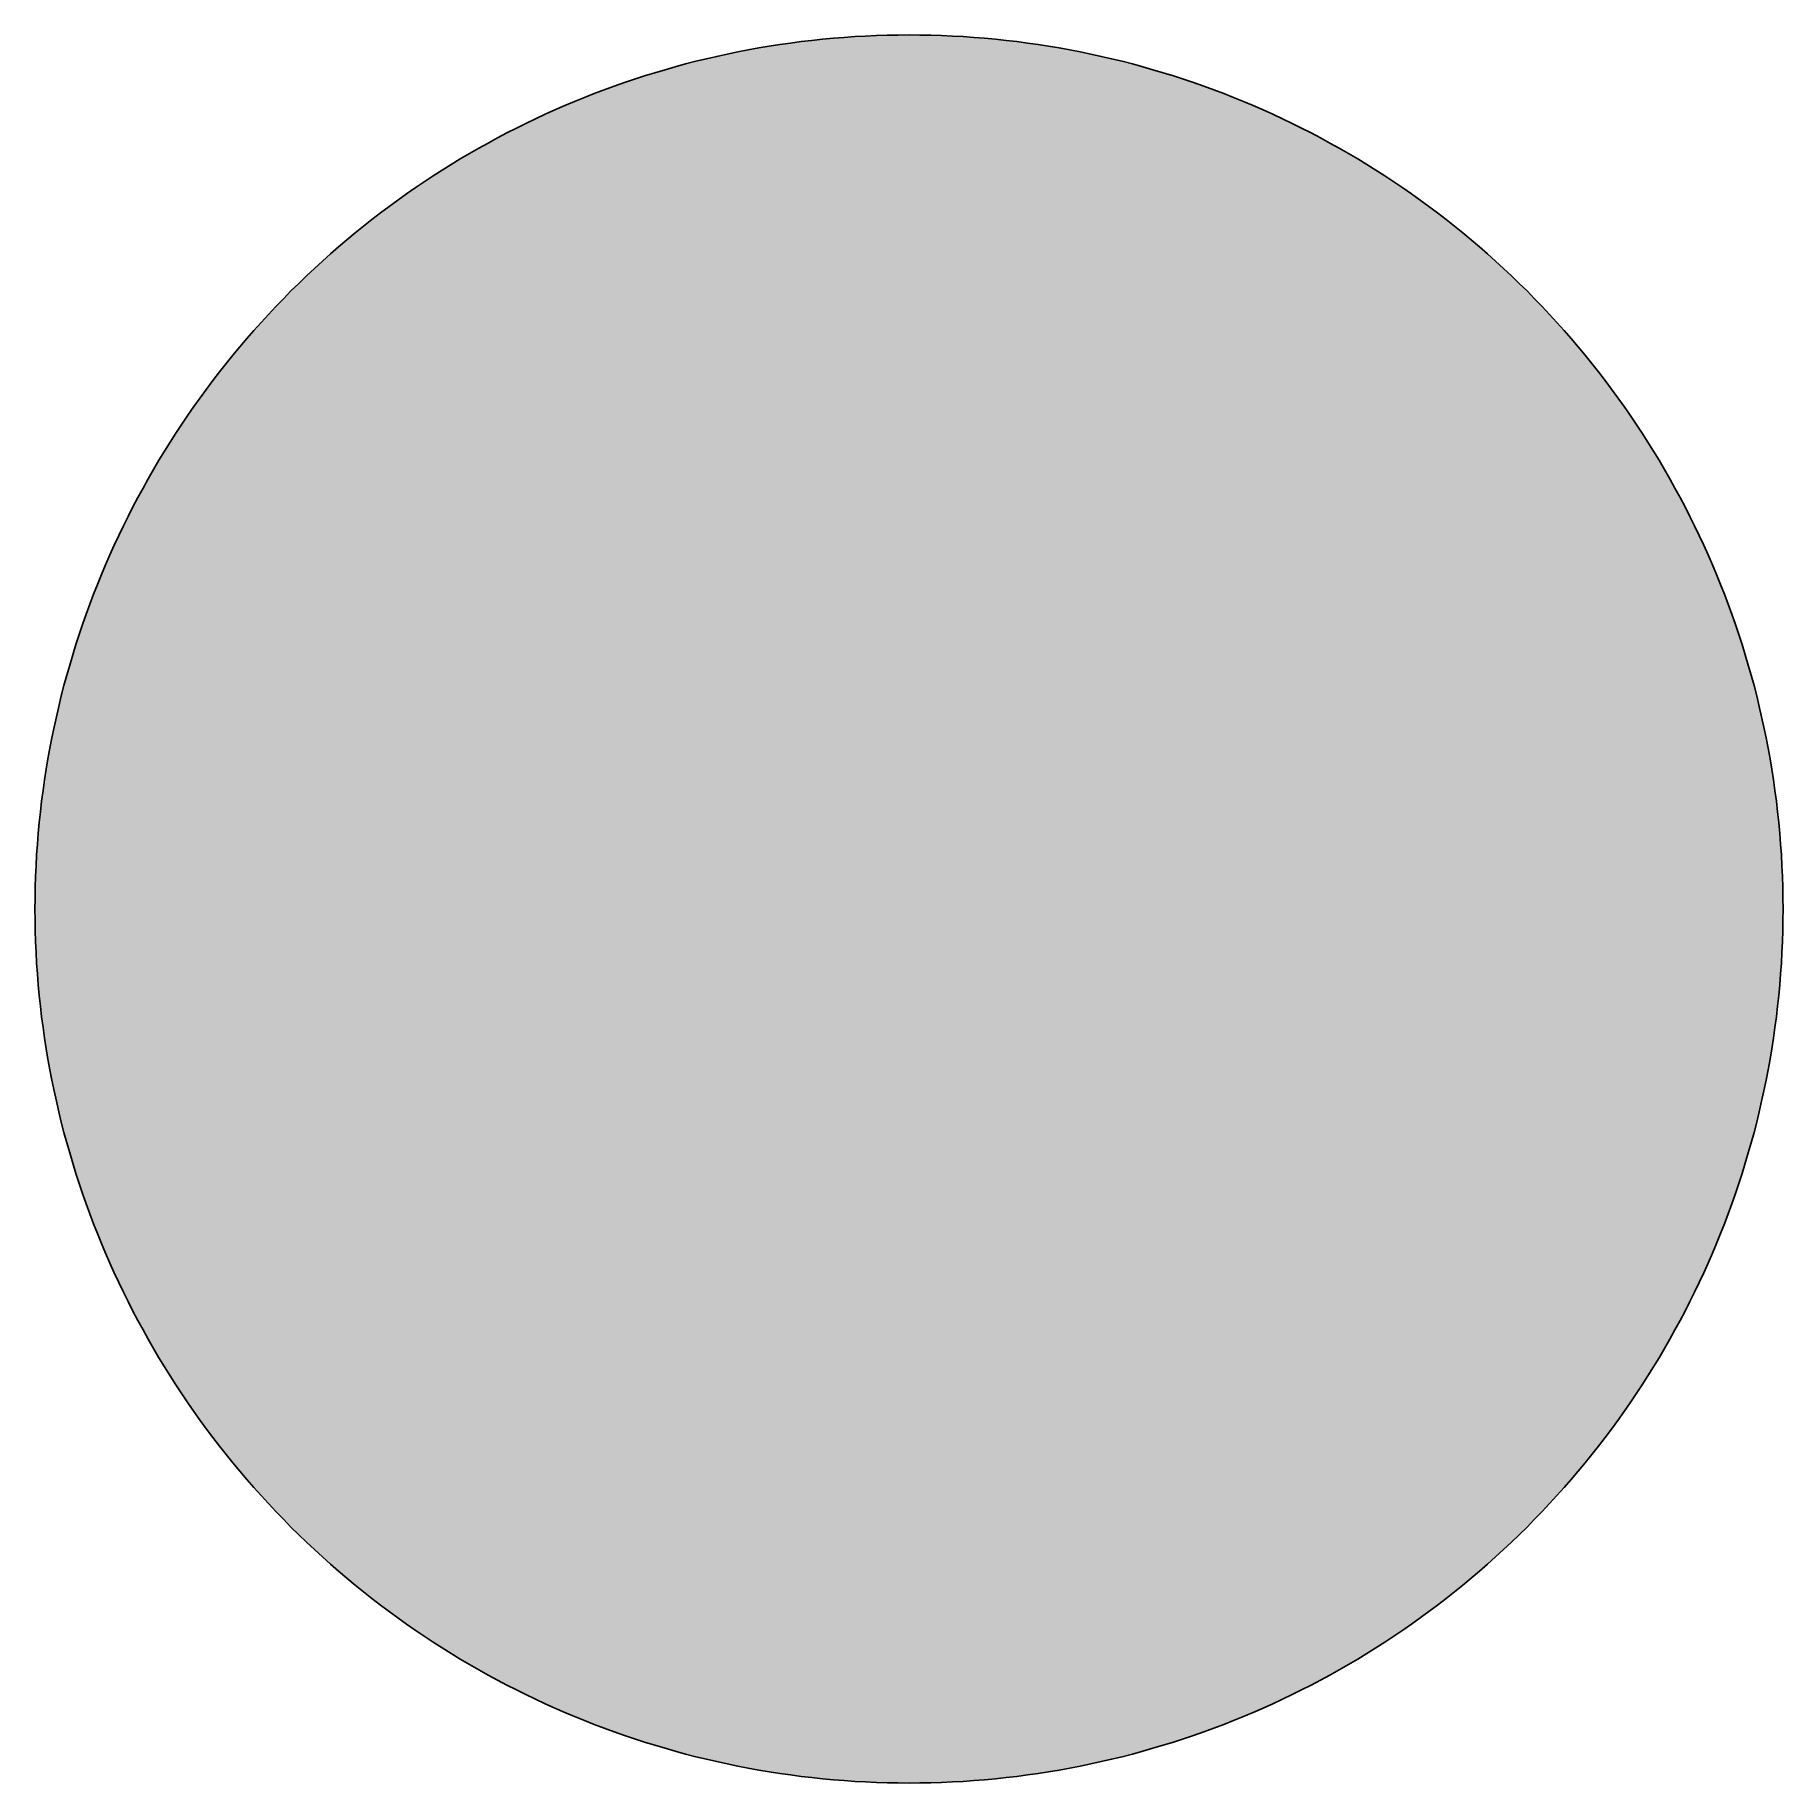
# Model space of a CAD drawing. Header units: millimetres. Extents: x 0 to 212, y 0 to 212.
import ezdxf

# ---------------------------------------------------------------- set-up
doc = ezdxf.new("R2010")
doc.units = ezdxf.units.MM

msp = doc.modelspace()

# ---------------------------------------------------------------- hatches: boundary and pattern name
msp.add_hatch(color=254).paths.add_polyline_path([(211.7189, 105.8869), (211.709, 107.2007), (211.6861, 108.5139), (211.6455, 109.8245), (211.5871, 111.1326), (211.5134, 112.4407), (211.4245, 113.7437), (211.3204, 115.0468), (211.201, 116.3447), (211.0638, 117.6426), (210.9114, 118.9355), (210.7413, 120.2258), (210.5584, 121.5136), (210.3577, 122.7988), (210.1418, 124.079), (209.9107, 125.3566), (209.6643, 126.6292), (209.4027, 127.8992), (209.1258, 129.1641), (208.8337, 130.4239), (208.5264, 131.6812), (208.2038, 132.936), (207.866, 134.1831), (207.5104, 135.4277), (207.1421, 136.6647), (206.7611, 137.8991), (206.3623, 139.1285), (205.9483, 140.3502), (205.5216, 141.5694), (205.0771, 142.781), (204.6199, 143.9901), (204.1474, 145.1915), (203.6623, 146.3853), (203.1619, 147.574), (202.6463, 148.7576), (202.1154, 149.9362), (201.5693, 151.1046), (201.0105, 152.2705), (200.439, 153.4262), (199.8523, 154.5768), (199.2503, 155.7198), (198.6356, 156.8577), (198.0057, 157.9855), (197.3605, 159.1081), (196.7052, 160.2232), (196.0321, 161.3281), (195.3489, 162.4279), (194.6504, 163.5176), (193.9366, 164.6022), (193.2102, 165.6766), (192.471, 166.7434), (191.7167, 167.8), (190.9521, 168.849), (190.1698, 169.8904), (189.3773, 170.9217), (188.5696, 171.9428), (187.7517, 172.9562), (186.9161, 173.9621), (186.0702, 174.9552), (185.2117, 175.9407), (184.338, 176.9161), (183.454, 177.8838), (182.5549, 178.8389), (181.643, 179.7837), (180.721, 180.7185), (179.7837, 181.643), (178.8389, 182.5549), (177.8838, 183.454), (176.9161, 184.338), (175.9407, 185.2117), (174.9552, 186.0702), (173.9621, 186.9161), (172.9562, 187.7492), (171.9428, 188.5696), (170.9217, 189.3773), (169.8904, 190.1698), (168.849, 190.9496), (167.8, 191.7167), (166.7408, 192.471), (165.6766, 193.2102), (164.6022, 193.9366), (163.5176, 194.6504), (162.4279, 195.3489), (161.3281, 196.0321), (160.2232, 196.7052), (159.1081, 197.3631), (157.9855, 198.0057), (156.8577, 198.6356), (155.7198, 199.2503), (154.5768, 199.8523), (153.4262, 200.439), (152.2705, 201.0131), (151.1046, 201.5719), (149.9362, 202.1154), (148.7576, 202.6463), (147.574, 203.1619), (146.3853, 203.6623), (145.1889, 204.15), (143.9875, 204.6199), (142.781, 205.0796), (141.5694, 205.5216), (140.3502, 205.9483), (139.1285, 206.3623), (137.8991, 206.7611), (136.6647, 207.1446), (135.4252, 207.5129), (134.1831, 207.866), (132.9334, 208.2038), (131.6812, 208.5264), (130.4239, 208.8337), (129.1641, 209.1284), (127.8966, 209.4052), (126.6292, 209.6668), (125.3541, 209.9132), (124.0765, 210.1444), (122.7963, 210.3603), (121.5136, 210.5584), (120.2258, 210.7438), (118.9355, 210.9114), (117.6401, 211.0638), (116.3447, 211.201), (115.0468, 211.3229), (113.7437, 211.4271), (112.4382, 211.516), (111.1326, 211.5896), (109.8245, 211.6455), (108.5113, 211.6861), (107.1982, 211.7115), (105.885, 211.7192), (104.5693, 211.7115), (103.2561, 211.6861), (101.9454, 211.6455), (100.6373, 211.5896), (99.3292, 211.516), (98.0262, 211.4271), (96.7232, 211.3229), (95.4253, 211.201), (94.1273, 211.0638), (92.8345, 210.9114), (91.5441, 210.7438), (90.2564, 210.5584), (88.9711, 210.3603), (87.691, 210.1444), (86.4133, 209.9132), (85.1408, 209.6668), (83.8708, 209.4052), (82.6059, 209.1284), (81.346, 208.8337), (80.0887, 208.5264), (78.834, 208.2038), (77.5868, 207.866), (76.3422, 207.5129), (75.1053, 207.1446), (73.8708, 206.7611), (72.6415, 206.3623), (71.4197, 205.9483), (70.2005, 205.5216), (68.9889, 205.0796), (67.7799, 204.6199), (66.5785, 204.15), (65.3847, 203.6623), (64.196, 203.1619), (63.0123, 202.6463), (61.8338, 202.1154), (60.6628, 201.5719), (59.4995, 201.0131), (58.3438, 200.439), (57.1932, 199.8523), (56.0502, 199.2503), (54.9123, 198.6356), (53.7845, 198.0057), (52.6618, 197.3631), (51.5468, 196.7052), (50.4419, 196.0321), (49.342, 195.3489), (48.2524, 194.6504), (47.1678, 193.9366), (46.0934, 193.2102), (45.0266, 192.471), (43.9699, 191.7167), (42.9209, 190.9496), (41.8795, 190.1698), (40.8483, 189.3773), (39.8272, 188.5696), (38.8137, 187.7492), (37.8079, 186.9161), (36.8148, 186.0702), (35.8292, 185.2117), (34.8539, 184.338), (33.8861, 183.454), (32.9311, 182.5549), (31.9862, 181.643), (31.049, 180.7185), (30.1269, 179.7837), (29.2151, 178.8389), (28.3159, 177.8838), (27.432, 176.9161), (26.5582, 175.9407), (25.6997, 174.9552), (24.8539, 173.9621), (24.0208, 172.9562), (23.2004, 171.9428), (22.3926, 170.9217), (21.6002, 169.8904), (20.8204, 168.849), (20.0533, 167.8), (19.2989, 166.7434), (18.5598, 165.6766), (17.8333, 164.6022), (17.1196, 163.5176), (16.4211, 162.4279), (15.7378, 161.3281), (15.0647, 160.2232), (14.4069, 159.1081), (13.7643, 157.9855), (13.1343, 156.8577), (12.5197, 155.7198), (11.9177, 154.5768), (11.3309, 153.4262), (10.7569, 152.2705), (10.1981, 151.1046), (9.6545, 149.9362), (9.1237, 148.7576), (8.6081, 147.574), (8.1077, 146.3853), (7.62, 145.1915), (7.1501, 143.9901), (6.6904, 142.781), (6.2484, 141.5694), (5.8217, 140.3502), (5.4077, 139.1285), (5.0089, 137.8991), (4.6253, 136.6647), (4.257, 135.4277), (3.904, 134.1831), (3.5662, 132.936), (3.2436, 131.6812), (2.9362, 130.4239), (2.6416, 129.1641), (2.3647, 127.8992), (2.1031, 126.6292), (1.8567, 125.3566), (1.6256, 124.079), (1.4097, 122.7988), (1.2116, 121.5136), (1.0262, 120.2258), (0.8585, 118.9355), (0.7061, 117.6426), (0.569, 116.3447), (0.447, 115.0468), (0.3429, 113.7437), (0.254, 112.4407), (0.1803, 111.1326), (0.1245, 109.8245), (0.0838, 108.5139), (0.0584, 107.2007), (0.0508, 105.885), (0.0584, 104.5718), (0.0838, 103.2586), (0.1245, 101.9454), (0.1803, 100.6373), (0.254, 99.3318), (0.3429, 98.0262), (0.447, 96.7232), (0.569, 95.4253), (0.7061, 94.1299), (0.8585, 92.8345), (1.0262, 91.5441), (1.2116, 90.2564), (1.4097, 88.9737), (1.6256, 87.6935), (1.8567, 86.4159), (2.1031, 85.1408), (2.3647, 83.8733), (2.6416, 82.6059), (2.9362, 81.346), (3.2436, 80.0887), (3.5662, 78.8365), (3.904, 77.5868), (4.257, 76.3448), (4.6253, 75.1053), (5.0089, 73.8708), (5.4077, 72.6415), (5.8217, 71.4197), (6.2484, 70.2005), (6.6904, 68.9889), (7.1501, 67.7824), (7.62, 66.581), (8.1077, 65.3847), (8.6081, 64.196), (9.1237, 63.0123), (9.6545, 61.8338), (10.1981, 60.6654), (10.7569, 59.4995), (11.3309, 58.3438), (11.9177, 57.1932), (12.5197, 56.0502), (13.1343, 54.9123), (13.7643, 53.7845), (14.4069, 52.6618), (15.0647, 51.5468), (15.7378, 50.4419), (16.4211, 49.342), (17.1196, 48.2524), (17.8333, 47.1678), (18.5598, 46.0934), (19.2989, 45.0291), (20.0533, 43.9699), (20.8204, 42.9209), (21.6002, 41.8795), (22.3926, 40.8483), (23.2004, 39.8272), (24.0208, 38.8137), (24.8539, 37.8079), (25.6997, 36.8148), (26.5582, 35.8292), (27.432, 34.8539), (28.3159, 33.8861), (29.2151, 32.9311), (30.1269, 31.9862), (31.049, 31.049), (31.9862, 30.1269), (32.9311, 29.2151), (33.8861, 28.3159), (34.8539, 27.432), (35.8292, 26.5582), (36.8148, 25.6997), (37.8079, 24.8539), (38.8137, 24.0182), (39.8272, 23.2004), (40.8483, 22.3926), (41.8795, 21.6002), (42.9209, 20.8178), (43.9699, 20.0533), (45.0266, 19.2989), (46.0934, 18.5598), (47.1678, 17.8333), (48.2524, 17.1196), (49.342, 16.4211), (50.4419, 15.7378), (51.5468, 15.0647), (52.6618, 14.4094), (53.7845, 13.7643), (54.9123, 13.1343), (56.0502, 12.5197), (57.1932, 11.9177), (58.3438, 11.3309), (59.4995, 10.7594), (60.6628, 10.2006), (61.8338, 9.6545), (63.0123, 9.1237), (64.196, 8.6081), (65.3847, 8.1077), (66.5785, 7.6225), (67.7799, 7.1501), (68.9889, 6.6929), (70.2005, 6.2484), (71.4197, 5.8217), (72.6415, 5.4077), (73.8708, 5.0089), (75.1053, 4.6279), (76.3422, 4.2596), (77.5868, 3.904), (78.834, 3.5662), (80.0887, 3.2436), (81.346, 2.9362), (82.6059, 2.6441), (83.8708, 2.3673), (85.1408, 2.1057), (86.4133, 1.8593), (87.691, 1.6281), (88.9711, 1.4122), (90.2564, 1.2116), (91.5441, 1.0287), (92.8345, 0.8585), (94.1273, 0.7061), (95.4253, 0.569), (96.7232, 0.4496), (98.0262, 0.3454), (99.3292, 0.2565), (100.6373, 0.1829), (101.9454, 0.1245), (103.2561, 0.0838), (104.5693, 0.061), (105.885, 0.0533), (107.1982, 0.061), (108.5113, 0.0838), (109.8245, 0.1245), (111.1326, 0.1829), (112.4382, 0.2565), (113.7437, 0.3454), (115.0468, 0.4496), (116.3447, 0.569), (117.6401, 0.7061), (118.9355, 0.8585), (120.2258, 1.0287), (121.5136, 1.2116), (122.7963, 1.4122), (124.0765, 1.6281), (125.3541, 1.8593), (126.6292, 2.1057), (127.8966, 2.3673), (129.1641, 2.6441), (130.4239, 2.9362), (131.6812, 3.2436), (132.9334, 3.5662), (134.1831, 3.904), (135.4252, 4.2596), (136.6647, 4.6279), (137.8991, 5.0089), (139.1285, 5.4077), (140.3502, 5.8217), (141.5694, 6.2484), (142.781, 6.6929), (143.9875, 7.1501), (145.1889, 7.6225), (146.3853, 8.1077), (147.574, 8.6081), (148.7576, 9.1237), (149.9362, 9.6545), (151.1046, 10.2006), (152.2705, 10.7594), (153.4262, 11.3309), (154.5768, 11.9177), (155.7198, 12.5197), (156.8577, 13.1343), (157.9855, 13.7643), (159.1081, 14.4094), (160.2232, 15.0647), (161.3281, 15.7378), (162.4279, 16.4211), (163.5176, 17.1196), (164.6022, 17.8333), (165.6766, 18.5598), (166.7408, 19.2989), (167.8, 20.0533), (168.849, 20.8178), (169.8904, 21.6002), (170.9217, 22.3926), (171.9428, 23.2004), (172.9562, 24.0182), (173.9621, 24.8539), (174.9552, 25.6997), (175.9407, 26.5582), (176.9161, 27.432), (177.8838, 28.3159), (178.8389, 29.2151), (179.7837, 30.1269), (180.721, 31.049), (181.643, 31.9862), (182.5549, 32.9311), (183.454, 33.8861), (184.338, 34.8539), (185.2117, 35.8292), (186.0702, 36.8148), (186.9161, 37.8079), (187.7517, 38.8137), (188.5696, 39.8272), (189.3773, 40.8483), (190.1698, 41.8795), (190.9521, 42.9209), (191.7167, 43.9699), (192.471, 45.0291), (193.2102, 46.0934), (193.9366, 47.1678), (194.6504, 48.2524), (195.3489, 49.342), (196.0321, 50.4419), (196.7052, 51.5468), (197.3605, 52.6618), (198.0057, 53.7845), (198.6356, 54.9123), (199.2503, 56.0502), (199.8523, 57.1932), (200.439, 58.3438), (201.0105, 59.4995), (201.5693, 60.6654), (202.1154, 61.8338), (202.6463, 63.0123), (203.1619, 64.196), (203.6623, 65.3847), (204.1474, 66.581), (204.6199, 67.7824), (205.0771, 68.9889), (205.5216, 70.2005), (205.9483, 71.4197), (206.3623, 72.6415), (206.7611, 73.8708), (207.1421, 75.1053), (207.5104, 76.3448), (207.866, 77.5868), (208.2038, 78.8365), (208.5264, 80.0887), (208.8337, 81.346), (209.1258, 82.6059), (209.4027, 83.8733), (209.6643, 85.1408), (209.9107, 86.4159), (210.1418, 87.6935), (210.3577, 88.9737), (210.5584, 90.2564), (210.7413, 91.5441), (210.9114, 92.8345), (211.0638, 94.1299), (211.201, 95.4253), (211.3204, 96.7232), (211.4245, 98.0262), (211.5134, 99.3318), (211.5871, 100.6373), (211.6455, 101.9454), (211.6861, 103.2586), (211.709, 104.5718), (211.7166, 105.885)])
h = msp.add_hatch(color=22)
edge = h.paths.add_edge_path()
edge.add_line((206.4272, 105.8869), (206.4182, 107.1347))
edge.add_line((206.4182, 107.1347), (206.3953, 108.3818))
edge.add_line((206.3953, 108.3818), (206.3572, 109.6264))
edge.add_line((206.3572, 109.6264), (206.3013, 110.871))
edge.add_line((206.3013, 110.871), (206.2328, 112.1131))
edge.add_line((206.2328, 112.1131), (206.1489, 113.3526))
edge.add_line((206.1489, 113.3526), (206.0499, 114.5896))
edge.add_line((206.0499, 114.5896), (205.933, 115.824))
edge.add_line((205.933, 115.824), (205.8035, 117.0534))
edge.add_line((205.8035, 117.0534), (205.6587, 118.2827))
edge.add_line((205.6587, 118.2827), (205.4987, 119.5095))
edge.add_line((205.4987, 119.5095), (205.3234, 120.7313))
edge.add_line((205.3234, 120.7313), (205.1355, 121.953))
edge.add_line((205.1355, 121.953), (204.9297, 123.1697))
edge.add_line((204.9297, 123.1697), (204.7113, 124.3813))
edge.add_line((204.7113, 124.3813), (204.4776, 125.5928))
edge.add_line((204.4776, 125.5928), (204.2287, 126.7968))
edge.add_line((204.2287, 126.7968), (203.9645, 128.0008))
edge.add_line((203.9645, 128.0008), (203.6877, 129.1971))
edge.add_line((203.6877, 129.1971), (203.393, 130.3934))
edge.add_line((203.393, 130.3934), (203.0882, 131.5822))
edge.add_line((203.0882, 131.5822), (202.7657, 132.7683))
edge.add_line((202.7657, 132.7683), (202.4304, 133.9494))
edge.add_line((202.4304, 133.9494), (202.0799, 135.1255))
edge.add_line((202.0799, 135.1255), (201.7166, 136.2989))
edge.add_line((201.7166, 136.2989), (201.3382, 137.4648))
edge.add_line((201.3382, 137.4648), (200.9445, 138.6281))
edge.add_line((200.9445, 138.6281), (200.5381, 139.7864))
edge.add_line((200.5381, 139.7864), (200.119, 140.937))
edge.add_line((200.119, 140.937), (199.6846, 142.0851))
edge.add_line((199.6846, 142.0851), (199.2351, 143.2255))
edge.add_line((199.2351, 143.2255), (198.7728, 144.3609))
edge.add_line((198.7728, 144.3609), (198.2978, 145.4912))
edge.add_line((198.2978, 145.4912), (197.8076, 146.6139))
edge.add_line((197.8076, 146.6139), (197.3047, 147.734))
edge.add_line((197.3047, 147.734), (196.7865, 148.844))
edge.add_line((196.7865, 148.844), (196.2556, 149.9514))
edge.add_line((196.2556, 149.9514), (195.7121, 151.0513))
edge.add_line((195.7121, 151.0513), (195.1533, 152.1435))
edge.add_line((195.1533, 152.1435), (194.5818, 153.2306))
edge.add_line((194.5818, 153.2306), (193.9976, 154.3101))
edge.add_line((193.9976, 154.3101), (193.4007, 155.382))
edge.add_line((193.4007, 155.382), (192.7885, 156.4462))
edge.add_line((192.7885, 156.4462), (192.1637, 157.5054))
edge.add_line((192.1637, 157.5054), (191.5262, 158.557))
edge.add_line((191.5262, 158.557), (190.8759, 159.6009))
edge.add_line((190.8759, 159.6009), (190.2104, 160.6372))
edge.add_line((190.2104, 160.6372), (189.5348, 161.6659))
edge.add_line((189.5348, 161.6659), (188.8439, 162.687))
edge.add_line((188.8439, 162.687), (188.1429, 163.7005))
edge.add_line((188.1429, 163.7005), (187.4266, 164.7038))
edge.add_line((187.4266, 164.7038), (186.6976, 165.702))
edge.add_line((186.6976, 165.702), (185.9559, 166.69))
edge.add_line((185.9559, 166.69), (185.2041, 167.6705))
edge.add_line((185.2041, 167.6705), (184.437, 168.6408))
edge.add_line((184.437, 168.6408), (183.6572, 169.6034))
edge.add_line((183.6572, 169.6034), (182.8673, 170.5585))
edge.add_line((182.8673, 170.5585), (182.0621, 171.5033))
edge.add_line((182.0621, 171.5033), (181.2468, 172.4381))
edge.add_line((181.2468, 172.4381), (180.4162, 173.3652))
edge.add_line((180.4162, 173.3652), (179.5755, 174.2846))
edge.add_line((179.5755, 174.2846), (178.722, 175.1914))
edge.add_line((178.722, 175.1914), (177.8559, 176.0906))
edge.add_line((177.8559, 176.0906), (176.9796, 176.9796))
edge.add_line((176.9796, 176.9796), (176.0906, 177.8559))
edge.add_line((176.0906, 177.8559), (175.1914, 178.722))
edge.add_line((175.1914, 178.722), (174.2846, 179.5755))
edge.add_line((174.2846, 179.5755), (173.3652, 180.4162))
edge.add_line((173.3652, 180.4162), (172.4381, 181.2442))
edge.add_line((172.4381, 181.2442), (171.5033, 182.0621))
edge.add_line((171.5033, 182.0621), (170.5585, 182.8648))
edge.add_line((170.5585, 182.8648), (169.6034, 183.6572))
edge.add_line((169.6034, 183.6572), (168.6408, 184.437))
edge.add_line((168.6408, 184.437), (167.6705, 185.2041))
edge.add_line((167.6705, 185.2041), (166.69, 185.9559))
edge.add_line((166.69, 185.9559), (165.702, 186.6976))
edge.add_line((165.702, 186.6976), (164.7038, 187.4266))
edge.add_line((164.7038, 187.4266), (163.7005, 188.1429))
edge.add_line((163.7005, 188.1429), (162.687, 188.8439))
edge.add_line((162.687, 188.8439), (161.6659, 189.5348))
edge.add_line((161.6659, 189.5348), (160.6372, 190.2104))
edge.add_line((160.6372, 190.2104), (159.6009, 190.8759))
edge.add_line((159.6009, 190.8759), (158.557, 191.5262))
edge.add_line((158.557, 191.5262), (157.5054, 192.1637))
edge.add_line((157.5054, 192.1637), (156.4462, 192.7885))
edge.add_line((156.4462, 192.7885), (155.382, 193.4007))
edge.add_line((155.382, 193.4007), (154.3075, 193.9976))
edge.add_line((154.3075, 193.9976), (153.228, 194.5818))
edge.add_line((153.228, 194.5818), (152.1435, 195.1533))
edge.add_line((152.1435, 195.1533), (151.0487, 195.7121))
edge.add_line((151.0487, 195.7121), (149.9514, 196.2556))
edge.add_line((149.9514, 196.2556), (148.844, 196.7865))
edge.add_line((148.844, 196.7865), (147.734, 197.3047))
edge.add_line((147.734, 197.3047), (146.6139, 197.8076))
edge.add_line((146.6139, 197.8076), (145.4912, 198.2978))
edge.add_line((145.4912, 198.2978), (144.3609, 198.7728))
edge.add_line((144.3609, 198.7728), (143.2255, 199.2351))
edge.add_line((143.2255, 199.2351), (142.0825, 199.6846))
edge.add_line((142.0825, 199.6846), (140.937, 200.119))
edge.add_line((140.937, 200.119), (139.7838, 200.5406))
edge.add_line((139.7838, 200.5406), (138.6281, 200.947))
edge.add_line((138.6281, 200.947), (137.4648, 201.3382))
edge.add_line((137.4648, 201.3382), (136.2989, 201.7166))
edge.add_line((136.2989, 201.7166), (135.1255, 202.0824))
edge.add_line((135.1255, 202.0824), (133.9494, 202.4304))
edge.add_line((133.9494, 202.4304), (132.7683, 202.7657))
edge.add_line((132.7683, 202.7657), (131.5822, 203.0882))
edge.add_line((131.5822, 203.0882), (130.3909, 203.3956))
edge.add_line((130.3909, 203.3956), (129.1971, 203.6877))
edge.add_line((129.1971, 203.6877), (127.9982, 203.9645))
edge.add_line((127.9982, 203.9645), (126.7968, 204.2287))
edge.add_line((126.7968, 204.2287), (125.5903, 204.4776))
edge.add_line((125.5903, 204.4776), (124.3813, 204.7113))
edge.add_line((124.3813, 204.7113), (123.1671, 204.9323))
edge.add_line((123.1671, 204.9323), (121.9505, 205.1355))
edge.add_line((121.9505, 205.1355), (120.7313, 205.326))
edge.add_line((120.7313, 205.326), (119.5095, 205.5012))
edge.add_line((119.5095, 205.5012), (118.2827, 205.6613))
edge.add_line((118.2827, 205.6613), (117.0534, 205.806))
edge.add_line((117.0534, 205.806), (115.8215, 205.9356))
edge.add_line((115.8215, 205.9356), (114.587, 206.0499))
edge.add_line((114.587, 206.0499), (113.35, 206.1489))
edge.add_line((113.35, 206.1489), (112.1105, 206.2353))
edge.add_line((112.1105, 206.2353), (110.871, 206.3039))
edge.add_line((110.871, 206.3039), (109.6264, 206.3572))
edge.add_line((109.6264, 206.3572), (108.3818, 206.3953))
edge.add_line((108.3818, 206.3953), (107.1347, 206.4207))
edge.add_line((107.1347, 206.4207), (105.885, 206.4283))
edge.add_line((105.885, 206.4283), (104.6353, 206.4207))
edge.add_line((104.6353, 206.4207), (103.3882, 206.3953))
edge.add_line((103.3882, 206.3953), (102.1436, 206.3572))
edge.add_line((102.1436, 206.3572), (100.899, 206.3039))
edge.add_line((100.899, 206.3039), (99.6569, 206.2353))
edge.add_line((99.6569, 206.2353), (98.4174, 206.1489))
edge.add_line((98.4174, 206.1489), (97.1804, 206.0499))
edge.add_line((97.1804, 206.0499), (95.946, 205.9356))
edge.add_line((95.946, 205.9356), (94.7166, 205.806))
edge.add_line((94.7166, 205.806), (93.4872, 205.6613))
edge.add_line((93.4872, 205.6613), (92.2604, 205.5012))
edge.add_line((92.2604, 205.5012), (91.0387, 205.326))
edge.add_line((91.0387, 205.326), (89.8169, 205.1355))
edge.add_line((89.8169, 205.1355), (88.6003, 204.9323))
edge.add_line((88.6003, 204.9323), (87.3887, 204.7113))
edge.add_line((87.3887, 204.7113), (86.1771, 204.4776))
edge.add_line((86.1771, 204.4776), (84.9732, 204.2287))
edge.add_line((84.9732, 204.2287), (83.7692, 203.9645))
edge.add_line((83.7692, 203.9645), (82.5729, 203.6877))
edge.add_line((82.5729, 203.6877), (81.3765, 203.3956))
edge.add_line((81.3765, 203.3956), (80.1878, 203.0882))
edge.add_line((80.1878, 203.0882), (79.0016, 202.7657))
edge.add_line((79.0016, 202.7657), (77.8205, 202.4304))
edge.add_line((77.8205, 202.4304), (76.6445, 202.0824))
edge.add_line((76.6445, 202.0824), (75.471, 201.7166))
edge.add_line((75.471, 201.7166), (74.3052, 201.3382))
edge.add_line((74.3052, 201.3382), (73.1418, 200.947))
edge.add_line((73.1418, 200.947), (71.9836, 200.5406))
edge.add_line((71.9836, 200.5406), (70.833, 200.119))
edge.add_line((70.833, 200.119), (69.6849, 199.6846))
edge.add_line((69.6849, 199.6846), (68.5444, 199.2351))
edge.add_line((68.5444, 199.2351), (67.4091, 198.7728))
edge.add_line((67.4091, 198.7728), (66.2788, 198.2978))
edge.add_line((66.2788, 198.2978), (65.1561, 197.8076))
edge.add_line((65.1561, 197.8076), (64.0359, 197.3047))
edge.add_line((64.0359, 197.3047), (62.926, 196.7865))
edge.add_line((62.926, 196.7865), (61.8185, 196.2556))
edge.add_line((61.8185, 196.2556), (60.7187, 195.7121))
edge.add_line((60.7187, 195.7121), (59.6265, 195.1533))
edge.add_line((59.6265, 195.1533), (58.5394, 194.5818))
edge.add_line((58.5394, 194.5818), (57.4599, 193.9976))
edge.add_line((57.4599, 193.9976), (56.388, 193.4007))
edge.add_line((56.388, 193.4007), (55.3237, 192.7885))
edge.add_line((55.3237, 192.7885), (54.2646, 192.1637))
edge.add_line((54.2646, 192.1637), (53.213, 191.5262))
edge.add_line((53.213, 191.5262), (52.1691, 190.8759))
edge.add_line((52.1691, 190.8759), (51.1327, 190.2104))
edge.add_line((51.1327, 190.2104), (50.104, 189.5348))
edge.add_line((50.104, 189.5348), (49.083, 188.8439))
edge.add_line((49.083, 188.8439), (48.0695, 188.1429))
edge.add_line((48.0695, 188.1429), (47.0662, 187.4266))
edge.add_line((47.0662, 187.4266), (46.068, 186.6976))
edge.add_line((46.068, 186.6976), (45.0799, 185.9559))
edge.add_line((45.0799, 185.9559), (44.0995, 185.2041))
edge.add_line((44.0995, 185.2041), (43.1292, 184.437))
edge.add_line((43.1292, 184.437), (42.1665, 183.6572))
edge.add_line((42.1665, 183.6572), (41.2115, 182.8648))
edge.add_line((41.2115, 182.8648), (40.2666, 182.0621))
edge.add_line((40.2666, 182.0621), (39.3319, 181.2442))
edge.add_line((39.3319, 181.2442), (38.4048, 180.4162))
edge.add_line((38.4048, 180.4162), (37.4853, 179.5755))
edge.add_line((37.4853, 179.5755), (36.5785, 178.722))
edge.add_line((36.5785, 178.722), (35.6794, 177.8559))
edge.add_line((35.6794, 177.8559), (34.7904, 176.9796))
edge.add_line((34.7904, 176.9796), (33.9141, 176.0906))
edge.add_line((33.9141, 176.0906), (33.0479, 175.1914))
edge.add_line((33.0479, 175.1914), (32.1945, 174.2846))
edge.add_line((32.1945, 174.2846), (31.3538, 173.3652))
edge.add_line((31.3538, 173.3652), (30.5257, 172.4381))
edge.add_line((30.5257, 172.4381), (29.7078, 171.5033))
edge.add_line((29.7078, 171.5033), (28.9052, 170.5585))
edge.add_line((28.9052, 170.5585), (28.1127, 169.6034))
edge.add_line((28.1127, 169.6034), (27.3329, 168.6408))
edge.add_line((27.3329, 168.6408), (26.5659, 167.6705))
edge.add_line((26.5659, 167.6705), (25.814, 166.69))
edge.add_line((25.814, 166.69), (25.0723, 165.702))
edge.add_line((25.0723, 165.702), (24.3434, 164.7038))
edge.add_line((24.3434, 164.7038), (23.6271, 163.7005))
edge.add_line((23.6271, 163.7005), (22.926, 162.687))
edge.add_line((22.926, 162.687), (22.2352, 161.6659))
edge.add_line((22.2352, 161.6659), (21.5595, 160.6372))
edge.add_line((21.5595, 160.6372), (20.894, 159.6009))
edge.add_line((20.894, 159.6009), (20.2438, 158.557))
edge.add_line((20.2438, 158.557), (19.6063, 157.5054))
edge.add_line((19.6063, 157.5054), (18.9814, 156.4462))
edge.add_line((18.9814, 156.4462), (18.3693, 155.382))
edge.add_line((18.3693, 155.382), (17.7724, 154.3101))
edge.add_line((17.7724, 154.3101), (17.1882, 153.2306))
edge.add_line((17.1882, 153.2306), (16.6167, 152.1435))
edge.add_line((16.6167, 152.1435), (16.0579, 151.0513))
edge.add_line((16.0579, 151.0513), (15.5143, 149.9514))
edge.add_line((15.5143, 149.9514), (14.9835, 148.844))
edge.add_line((14.9835, 148.844), (14.4653, 147.734))
edge.add_line((14.4653, 147.734), (13.9624, 146.6139))
edge.add_line((13.9624, 146.6139), (13.4722, 145.4912))
edge.add_line((13.4722, 145.4912), (12.9972, 144.3609))
edge.add_line((12.9972, 144.3609), (12.5349, 143.2255))
edge.add_line((12.5349, 143.2255), (12.0853, 142.0851))
edge.add_line((12.0853, 142.0851), (11.651, 140.937))
edge.add_line((11.651, 140.937), (11.2293, 139.7864))
edge.add_line((11.2293, 139.7864), (10.8229, 138.6281))
edge.add_line((10.8229, 138.6281), (10.4318, 137.4648))
edge.add_line((10.4318, 137.4648), (10.0533, 136.2989))
edge.add_line((10.0533, 136.2989), (9.6876, 135.1255))
edge.add_line((9.6876, 135.1255), (9.3396, 133.9494))
edge.add_line((9.3396, 133.9494), (9.0043, 132.7683))
edge.add_line((9.0043, 132.7683), (8.6817, 131.5822))
edge.add_line((8.6817, 131.5822), (8.3744, 130.3934))
edge.add_line((8.3744, 130.3934), (8.0823, 129.1971))
edge.add_line((8.0823, 129.1971), (7.8054, 128.0008))
edge.add_line((7.8054, 128.0008), (7.5413, 126.7968))
edge.add_line((7.5413, 126.7968), (7.2923, 125.5928))
edge.add_line((7.2923, 125.5928), (7.0587, 124.3813))
edge.add_line((7.0587, 124.3813), (6.8377, 123.1697))
edge.add_line((6.8377, 123.1697), (6.6345, 121.953))
edge.add_line((6.6345, 121.953), (6.444, 120.7313))
edge.add_line((6.444, 120.7313), (6.2687, 119.5095))
edge.add_line((6.2687, 119.5095), (6.1087, 118.2827))
edge.add_line((6.1087, 118.2827), (5.9639, 117.0534))
edge.add_line((5.9639, 117.0534), (5.8344, 115.824))
edge.add_line((5.8344, 115.824), (5.7201, 114.5896))
edge.add_line((5.7201, 114.5896), (5.621, 113.3526))
edge.add_line((5.621, 113.3526), (5.5347, 112.1131))
edge.add_line((5.5347, 112.1131), (5.4661, 110.871))
edge.add_line((5.4661, 110.871), (5.4127, 109.6264))
edge.add_line((5.4127, 109.6264), (5.3746, 108.3818))
edge.add_line((5.3746, 108.3818), (5.3492, 107.1347))
edge.add_line((5.3492, 107.1347), (5.3416, 105.885))
edge.add_line((5.3416, 105.885), (5.3492, 104.6353))
edge.add_line((5.3492, 104.6353), (5.3746, 103.3882))
edge.add_line((5.3746, 103.3882), (5.4127, 102.1436))
edge.add_line((5.4127, 102.1436), (5.4661, 100.899))
edge.add_line((5.4661, 100.899), (5.5347, 99.6594))
edge.add_line((5.5347, 99.6594), (5.621, 98.4199))
edge.add_line((5.621, 98.4199), (5.7201, 97.1829))
edge.add_line((5.7201, 97.1829), (5.8344, 95.9485))
edge.add_line((5.8344, 95.9485), (5.9639, 94.7166))
edge.add_line((5.9639, 94.7166), (6.1087, 93.4872))
edge.add_line((6.1087, 93.4872), (6.2687, 92.2604))
edge.add_line((6.2687, 92.2604), (6.444, 91.0387))
edge.add_line((6.444, 91.0387), (6.6345, 89.8195))
edge.add_line((6.6345, 89.8195), (6.8377, 88.6028))
edge.add_line((6.8377, 88.6028), (7.0587, 87.3887))
edge.add_line((7.0587, 87.3887), (7.2923, 86.1797))
edge.add_line((7.2923, 86.1797), (7.5413, 84.9732))
edge.add_line((7.5413, 84.9732), (7.8054, 83.7717))
edge.add_line((7.8054, 83.7717), (8.0823, 82.5729))
edge.add_line((8.0823, 82.5729), (8.3744, 81.3791))
edge.add_line((8.3744, 81.3791), (8.6817, 80.1878))
edge.add_line((8.6817, 80.1878), (9.0043, 79.0016))
edge.add_line((9.0043, 79.0016), (9.3396, 77.8205))
edge.add_line((9.3396, 77.8205), (9.6876, 76.6445))
edge.add_line((9.6876, 76.6445), (10.0533, 75.471))
edge.add_line((10.0533, 75.471), (10.4318, 74.3052))
edge.add_line((10.4318, 74.3052), (10.8229, 73.1418))
edge.add_line((10.8229, 73.1418), (11.2293, 71.9861))
edge.add_line((11.2293, 71.9861), (11.651, 70.833))
edge.add_line((11.651, 70.833), (12.0853, 69.6874))
edge.add_line((12.0853, 69.6874), (12.5349, 68.5444))
edge.add_line((12.5349, 68.5444), (12.9972, 67.4091))
edge.add_line((12.9972, 67.4091), (13.4722, 66.2788))
edge.add_line((13.4722, 66.2788), (13.9624, 65.1561))
edge.add_line((13.9624, 65.1561), (14.4653, 64.0359))
edge.add_line((14.4653, 64.0359), (14.9835, 62.926))
edge.add_line((14.9835, 62.926), (15.5143, 61.8185))
edge.add_line((15.5143, 61.8185), (16.0579, 60.7212))
edge.add_line((16.0579, 60.7212), (16.6167, 59.6265))
edge.add_line((16.6167, 59.6265), (17.1882, 58.5419))
edge.add_line((17.1882, 58.5419), (17.7724, 57.4624))
edge.add_line((17.7724, 57.4624), (18.3693, 56.388))
edge.add_line((18.3693, 56.388), (18.9814, 55.3237))
edge.add_line((18.9814, 55.3237), (19.6063, 54.2646))
edge.add_line((19.6063, 54.2646), (20.2438, 53.213))
edge.add_line((20.2438, 53.213), (20.894, 52.1691))
edge.add_line((20.894, 52.1691), (21.5595, 51.1327))
edge.add_line((21.5595, 51.1327), (22.2352, 50.104))
edge.add_line((22.2352, 50.104), (22.926, 49.083))
edge.add_line((22.926, 49.083), (23.6271, 48.0695))
edge.add_line((23.6271, 48.0695), (24.3434, 47.0662))
edge.add_line((24.3434, 47.0662), (25.0723, 46.068))
edge.add_line((25.0723, 46.068), (25.814, 45.0799))
edge.add_line((25.814, 45.0799), (26.5659, 44.0995))
edge.add_line((26.5659, 44.0995), (27.3329, 43.1292))
edge.add_line((27.3329, 43.1292), (28.1127, 42.1665))
edge.add_line((28.1127, 42.1665), (28.9052, 41.2115))
edge.add_line((28.9052, 41.2115), (29.7078, 40.2666))
edge.add_line((29.7078, 40.2666), (30.5257, 39.3319))
edge.add_line((30.5257, 39.3319), (31.3538, 38.4048))
edge.add_line((31.3538, 38.4048), (32.1945, 37.4853))
edge.add_line((32.1945, 37.4853), (33.0479, 36.5785))
edge.add_line((33.0479, 36.5785), (33.9141, 35.6794))
edge.add_line((33.9141, 35.6794), (34.7904, 34.7904))
edge.add_line((34.7904, 34.7904), (35.6794, 33.9141))
edge.add_line((35.6794, 33.9141), (36.5785, 33.0479))
edge.add_line((36.5785, 33.0479), (37.4853, 32.1945))
edge.add_line((37.4853, 32.1945), (38.4048, 31.3538))
edge.add_line((38.4048, 31.3538), (39.3319, 30.5232))
edge.add_line((39.3319, 30.5232), (40.2666, 29.7078))
edge.add_line((40.2666, 29.7078), (41.2115, 28.9027))
edge.add_line((41.2115, 28.9027), (42.1665, 28.1127))
edge.add_line((42.1665, 28.1127), (43.1292, 27.3329))
edge.add_line((43.1292, 27.3329), (44.0995, 26.5659))
edge.add_line((44.0995, 26.5659), (45.0799, 25.814))
edge.add_line((45.0799, 25.814), (46.068, 25.0723))
edge.add_line((46.068, 25.0723), (47.0662, 24.3434))
edge.add_line((47.0662, 24.3434), (48.0695, 23.6271))
edge.add_line((48.0695, 23.6271), (49.083, 22.926))
edge.add_line((49.083, 22.926), (50.104, 22.2352))
edge.add_line((50.104, 22.2352), (51.1327, 21.5595))
edge.add_line((51.1327, 21.5595), (52.1691, 20.894))
edge.add_line((52.1691, 20.894), (53.213, 20.2438))
edge.add_line((53.213, 20.2438), (54.2646, 19.6063))
edge.add_line((54.2646, 19.6063), (55.3237, 18.9814))
edge.add_line((55.3237, 18.9814), (56.388, 18.3693))
edge.add_line((56.388, 18.3693), (57.4599, 17.7724))
edge.add_line((57.4599, 17.7724), (58.5394, 17.1882))
edge.add_line((58.5394, 17.1882), (59.6265, 16.6167))
edge.add_line((59.6265, 16.6167), (60.7187, 16.0579))
edge.add_line((60.7187, 16.0579), (61.8185, 15.5143))
edge.add_line((61.8185, 15.5143), (62.926, 14.9835))
edge.add_line((62.926, 14.9835), (64.0359, 14.4653))
edge.add_line((64.0359, 14.4653), (65.1561, 13.9624))
edge.add_line((65.1561, 13.9624), (66.2788, 13.4722))
edge.add_line((66.2788, 13.4722), (67.4091, 12.9972))
edge.add_line((67.4091, 12.9972), (68.5444, 12.5349))
edge.add_line((68.5444, 12.5349), (69.6849, 12.0853))
edge.add_line((69.6849, 12.0853), (70.833, 11.651))
edge.add_line((70.833, 11.651), (71.9836, 11.2319))
edge.add_line((71.9836, 11.2319), (73.1418, 10.8255))
edge.add_line((73.1418, 10.8255), (74.3052, 10.4318))
edge.add_line((74.3052, 10.4318), (75.471, 10.0533))
edge.add_line((75.471, 10.0533), (76.6445, 9.6901))
edge.add_line((76.6445, 9.6901), (77.8205, 9.3396))
edge.add_line((77.8205, 9.3396), (79.0016, 9.0043))
edge.add_line((79.0016, 9.0043), (80.1878, 8.6817))
edge.add_line((80.1878, 8.6817), (81.3765, 8.3769))
edge.add_line((81.3765, 8.3769), (82.5729, 8.0823))
edge.add_line((82.5729, 8.0823), (83.7692, 7.8054))
edge.add_line((83.7692, 7.8054), (84.9732, 7.5413))
edge.add_line((84.9732, 7.5413), (86.1771, 7.2923))
edge.add_line((86.1771, 7.2923), (87.3887, 7.0587))
edge.add_line((87.3887, 7.0587), (88.6003, 6.8402))
edge.add_line((88.6003, 6.8402), (89.8169, 6.6345))
edge.add_line((89.8169, 6.6345), (91.0387, 6.4465))
edge.add_line((91.0387, 6.4465), (92.2604, 6.2713))
edge.add_line((92.2604, 6.2713), (93.4872, 6.1112))
edge.add_line((93.4872, 6.1112), (94.7166, 5.9665))
edge.add_line((94.7166, 5.9665), (95.946, 5.8369))
edge.add_line((95.946, 5.8369), (97.1804, 5.7201))
edge.add_line((97.1804, 5.7201), (98.4174, 5.621))
edge.add_line((98.4174, 5.621), (99.6569, 5.5372))
edge.add_line((99.6569, 5.5372), (100.899, 5.4686))
edge.add_line((100.899, 5.4686), (102.1436, 5.4127))
edge.add_line((102.1436, 5.4127), (103.3882, 5.3746))
edge.add_line((103.3882, 5.3746), (104.6353, 5.3518))
edge.add_line((104.6353, 5.3518), (105.885, 5.3442))
edge.add_line((105.885, 5.3442), (107.1347, 5.3518))
edge.add_line((107.1347, 5.3518), (108.3818, 5.3746))
edge.add_line((108.3818, 5.3746), (109.6264, 5.4127))
edge.add_line((109.6264, 5.4127), (110.871, 5.4686))
edge.add_line((110.871, 5.4686), (112.1105, 5.5372))
edge.add_line((112.1105, 5.5372), (113.35, 5.621))
edge.add_line((113.35, 5.621), (114.587, 5.7201))
edge.add_line((114.587, 5.7201), (115.8215, 5.8369))
edge.add_line((115.8215, 5.8369), (117.0534, 5.9665))
edge.add_line((117.0534, 5.9665), (118.2827, 6.1112))
edge.add_line((118.2827, 6.1112), (119.5095, 6.2713))
edge.add_line((119.5095, 6.2713), (120.7313, 6.4465))
edge.add_line((120.7313, 6.4465), (121.9505, 6.6345))
edge.add_line((121.9505, 6.6345), (123.1671, 6.8402))
edge.add_line((123.1671, 6.8402), (124.3813, 7.0587))
edge.add_line((124.3813, 7.0587), (125.5903, 7.2923))
edge.add_line((125.5903, 7.2923), (126.7968, 7.5413))
edge.add_line((126.7968, 7.5413), (127.9982, 7.8054))
edge.add_line((127.9982, 7.8054), (129.1971, 8.0823))
edge.add_line((129.1971, 8.0823), (130.3909, 8.3769))
edge.add_line((130.3909, 8.3769), (131.5822, 8.6817))
edge.add_line((131.5822, 8.6817), (132.7683, 9.0043))
edge.add_line((132.7683, 9.0043), (133.9494, 9.3396))
edge.add_line((133.9494, 9.3396), (135.1255, 9.6901))
edge.add_line((135.1255, 9.6901), (136.2989, 10.0533))
edge.add_line((136.2989, 10.0533), (137.4648, 10.4318))
edge.add_line((137.4648, 10.4318), (138.6281, 10.8255))
edge.add_line((138.6281, 10.8255), (139.7838, 11.2319))
edge.add_line((139.7838, 11.2319), (140.937, 11.651))
edge.add_line((140.937, 11.651), (142.0825, 12.0853))
edge.add_line((142.0825, 12.0853), (143.2255, 12.5349))
edge.add_line((143.2255, 12.5349), (144.3609, 12.9972))
edge.add_line((144.3609, 12.9972), (145.4912, 13.4722))
edge.add_line((145.4912, 13.4722), (146.6139, 13.9624))
edge.add_line((146.6139, 13.9624), (147.734, 14.4653))
edge.add_line((147.734, 14.4653), (148.844, 14.9835))
edge.add_line((148.844, 14.9835), (149.9514, 15.5143))
edge.add_line((149.9514, 15.5143), (151.0487, 16.0579))
edge.add_line((151.0487, 16.0579), (152.1435, 16.6167))
edge.add_line((152.1435, 16.6167), (153.228, 17.1882))
edge.add_line((153.228, 17.1882), (154.3075, 17.7724))
edge.add_line((154.3075, 17.7724), (155.382, 18.3693))
edge.add_line((155.382, 18.3693), (156.4462, 18.9814))
edge.add_line((156.4462, 18.9814), (157.5054, 19.6063))
edge.add_line((157.5054, 19.6063), (158.557, 20.2438))
edge.add_line((158.557, 20.2438), (159.6009, 20.894))
edge.add_line((159.6009, 20.894), (160.6372, 21.5595))
edge.add_line((160.6372, 21.5595), (161.6659, 22.2352))
edge.add_line((161.6659, 22.2352), (162.687, 22.926))
edge.add_line((162.687, 22.926), (163.7005, 23.6271))
edge.add_line((163.7005, 23.6271), (164.7038, 24.3434))
edge.add_line((164.7038, 24.3434), (165.702, 25.0723))
edge.add_line((165.702, 25.0723), (166.69, 25.814))
edge.add_line((166.69, 25.814), (167.6705, 26.5659))
edge.add_line((167.6705, 26.5659), (168.6408, 27.3329))
edge.add_line((168.6408, 27.3329), (169.6034, 28.1127))
edge.add_line((169.6034, 28.1127), (170.5585, 28.9027))
edge.add_line((170.5585, 28.9027), (171.5033, 29.7078))
edge.add_line((171.5033, 29.7078), (172.4381, 30.5232))
edge.add_line((172.4381, 30.5232), (173.3652, 31.3538))
edge.add_line((173.3652, 31.3538), (174.2846, 32.1945))
edge.add_line((174.2846, 32.1945), (175.1914, 33.0479))
edge.add_line((175.1914, 33.0479), (176.0906, 33.9141))
edge.add_line((176.0906, 33.9141), (176.9796, 34.7904))
edge.add_line((176.9796, 34.7904), (177.8559, 35.6794))
edge.add_line((177.8559, 35.6794), (178.722, 36.5785))
edge.add_line((178.722, 36.5785), (179.5755, 37.4853))
edge.add_line((179.5755, 37.4853), (180.4162, 38.4048))
edge.add_line((180.4162, 38.4048), (181.2468, 39.3319))
edge.add_line((181.2468, 39.3319), (182.0621, 40.2666))
edge.add_line((182.0621, 40.2666), (182.8673, 41.2115))
edge.add_line((182.8673, 41.2115), (183.6572, 42.1665))
edge.add_line((183.6572, 42.1665), (184.437, 43.1292))
edge.add_line((184.437, 43.1292), (185.2041, 44.0995))
edge.add_line((185.2041, 44.0995), (185.9559, 45.0799))
edge.add_line((185.9559, 45.0799), (186.6976, 46.068))
edge.add_line((186.6976, 46.068), (187.4266, 47.0662))
edge.add_line((187.4266, 47.0662), (188.1429, 48.0695))
edge.add_line((188.1429, 48.0695), (188.8439, 49.083))
edge.add_line((188.8439, 49.083), (189.5348, 50.104))
edge.add_line((189.5348, 50.104), (190.2104, 51.1327))
edge.add_line((190.2104, 51.1327), (190.8759, 52.1691))
edge.add_line((190.8759, 52.1691), (191.5262, 53.213))
edge.add_line((191.5262, 53.213), (192.1637, 54.2646))
edge.add_line((192.1637, 54.2646), (192.7885, 55.3237))
edge.add_line((192.7885, 55.3237), (193.4007, 56.388))
edge.add_line((193.4007, 56.388), (193.9976, 57.4624))
edge.add_line((193.9976, 57.4624), (194.5818, 58.5419))
edge.add_line((194.5818, 58.5419), (195.1533, 59.6265))
edge.add_line((195.1533, 59.6265), (195.7121, 60.7212))
edge.add_line((195.7121, 60.7212), (196.2556, 61.8185))
edge.add_line((196.2556, 61.8185), (196.7865, 62.926))
edge.add_line((196.7865, 62.926), (197.3047, 64.0359))
edge.add_line((197.3047, 64.0359), (197.8076, 65.1561))
edge.add_line((197.8076, 65.1561), (198.2978, 66.2788))
edge.add_line((198.2978, 66.2788), (198.7728, 67.4091))
edge.add_line((198.7728, 67.4091), (199.2351, 68.5444))
edge.add_line((199.2351, 68.5444), (199.6846, 69.6874))
edge.add_line((199.6846, 69.6874), (200.119, 70.833))
edge.add_line((200.119, 70.833), (200.5381, 71.9861))
edge.add_line((200.5381, 71.9861), (200.9445, 73.1418))
edge.add_line((200.9445, 73.1418), (201.3382, 74.3052))
edge.add_line((201.3382, 74.3052), (201.7166, 75.471))
edge.add_line((201.7166, 75.471), (202.0799, 76.6445))
edge.add_line((202.0799, 76.6445), (202.4304, 77.8205))
edge.add_line((202.4304, 77.8205), (202.7657, 79.0016))
edge.add_line((202.7657, 79.0016), (203.0882, 80.1878))
edge.add_line((203.0882, 80.1878), (203.393, 81.3791))
edge.add_line((203.393, 81.3791), (203.6877, 82.5729))
edge.add_line((203.6877, 82.5729), (203.9645, 83.7717))
edge.add_line((203.9645, 83.7717), (204.2287, 84.9732))
edge.add_line((204.2287, 84.9732), (204.4776, 86.1797))
edge.add_line((204.4776, 86.1797), (204.7113, 87.3887))
edge.add_line((204.7113, 87.3887), (204.9297, 88.6028))
edge.add_line((204.9297, 88.6028), (205.1355, 89.8195))
edge.add_line((205.1355, 89.8195), (205.3234, 91.0387))
edge.add_line((205.3234, 91.0387), (205.4987, 92.2604))
edge.add_line((205.4987, 92.2604), (205.6587, 93.4872))
edge.add_line((205.6587, 93.4872), (205.8035, 94.7166))
edge.add_line((205.8035, 94.7166), (205.933, 95.9485))
edge.add_line((205.933, 95.9485), (206.0499, 97.1829))
edge.add_line((206.0499, 97.1829), (206.1489, 98.4199))
edge.add_line((206.1489, 98.4199), (206.2328, 99.6594))
edge.add_line((206.2328, 99.6594), (206.3013, 100.899))
edge.add_line((206.3013, 100.899), (206.3572, 102.1436))
edge.add_line((206.3572, 102.1436), (206.3953, 103.3882))
edge.add_line((206.3953, 103.3882), (206.4182, 104.6353))
edge.add_line((206.4182, 104.6353), (206.4258, 105.885))
edge = h.paths.add_edge_path(flags=16)
edge.add_line((179.9689, 105.8869), (179.9615, 106.807))
edge.add_line((179.9615, 106.807), (179.9438, 107.7239))
edge.add_line((179.9438, 107.7239), (179.9158, 108.6434))
edge.add_line((179.9158, 108.6434), (179.8777, 109.5604))
edge.add_line((179.8777, 109.5604), (179.8244, 110.4748))
edge.add_line((179.8244, 110.4748), (179.7634, 111.3866))
edge.add_line((179.7634, 111.3866), (179.6898, 112.2985))
edge.add_line((179.6898, 112.2985), (179.6059, 113.2078))
edge.add_line((179.6059, 113.2078), (179.5094, 114.1146))
edge.add_line((179.5094, 114.1146), (179.4027, 115.0214))
edge.add_line((179.4027, 115.0214), (179.2834, 115.9231))
edge.add_line((179.2834, 115.9231), (179.1564, 116.8248))
edge.add_line((179.1564, 116.8248), (179.0167, 117.7239))
edge.add_line((179.0167, 117.7239), (178.8643, 118.6205))
edge.add_line((178.8643, 118.6205), (178.7042, 119.5146))
edge.add_line((178.7042, 119.5146), (178.5315, 120.4062))
edge.add_line((178.5315, 120.4062), (178.3486, 121.2952))
edge.add_line((178.3486, 121.2952), (178.1531, 122.1816))
edge.add_line((178.1531, 122.1816), (177.9499, 123.063))
edge.add_line((177.9499, 123.063), (177.734, 123.9444))
edge.add_line((177.734, 123.9444), (177.5079, 124.8207))
edge.add_line((177.5079, 124.8207), (177.2717, 125.6944))
edge.add_line((177.2717, 125.6944), (177.0228, 126.5657))
edge.add_line((177.0228, 126.5657), (176.7662, 127.4318))
edge.add_line((176.7662, 127.4318), (176.497, 128.2954))
edge.add_line((176.497, 128.2954), (176.2176, 129.1565))
edge.add_line((176.2176, 129.1565), (175.928, 130.0124))
edge.add_line((175.928, 130.0124), (175.6283, 130.8633))
edge.add_line((175.6283, 130.8633), (175.3184, 131.7142))
edge.add_line((175.3184, 131.7142), (174.9984, 132.5575))
edge.add_line((174.9984, 132.5575), (174.6682, 133.3983))
edge.add_line((174.6682, 133.3983), (174.3278, 134.2365))
edge.add_line((174.3278, 134.2365), (173.9773, 135.0696))
edge.add_line((173.9773, 135.0696), (173.6166, 135.8976))
edge.add_line((173.6166, 135.8976), (173.2458, 136.7206))
edge.add_line((173.2458, 136.7206), (172.8648, 137.541))
edge.add_line((172.8648, 137.541), (172.4736, 138.3538))
edge.add_line((172.4736, 138.3538), (172.0723, 139.1641))
edge.add_line((172.0723, 139.1641), (171.6608, 139.9692))
edge.add_line((171.6608, 139.9692), (171.2392, 140.7719))
edge.add_line((171.2392, 140.7719), (170.8099, 141.5669))
edge.add_line((170.8099, 141.5669), (170.368, 142.3568))
edge.add_line((170.368, 142.3568), (169.9184, 143.1417))
edge.add_line((169.9184, 143.1417), (169.4586, 143.9215))
edge.add_line((169.4586, 143.9215), (168.9887, 144.6962))
edge.add_line((168.9887, 144.6962), (168.5087, 145.4658))
edge.add_line((168.5087, 145.4658), (168.0185, 146.2278))
edge.add_line((168.0185, 146.2278), (167.5206, 146.9873))
edge.add_line((167.5206, 146.9873), (167.0126, 147.7391))
edge.add_line((167.0126, 147.7391), (166.4945, 148.4859))
edge.add_line((166.4945, 148.4859), (165.9687, 149.225))
edge.add_line((165.9687, 149.225), (165.4302, 149.9616))
edge.add_line((165.4302, 149.9616), (164.8841, 150.688))
edge.add_line((164.8841, 150.688), (164.3304, 151.4119))
edge.add_line((164.3304, 151.4119), (163.764, 152.1257))
edge.add_line((163.764, 152.1257), (163.1899, 152.8369))
edge.add_line((163.1899, 152.8369), (162.6083, 153.5405))
edge.add_line((162.6083, 153.5405), (162.0139, 154.2364))
edge.add_line((162.0139, 154.2364), (161.4145, 154.9248))
edge.add_line((161.4145, 154.9248), (160.8023, 155.608))
edge.add_line((160.8023, 155.608), (160.1826, 156.2837))
edge.add_line((160.1826, 156.2837), (159.5526, 156.9542))
edge.add_line((159.5526, 156.9542), (158.9151, 157.6146))
edge.add_line((158.9151, 157.6146), (158.2699, 158.2699))
edge.add_line((158.2699, 158.2699), (157.6146, 158.9176))
edge.add_line((157.6146, 158.9176), (156.9517, 159.5552))
edge.add_line((156.9517, 159.5552), (156.2837, 160.1826))
edge.add_line((156.2837, 160.1826), (155.608, 160.8049))
edge.add_line((155.608, 160.8049), (154.9248, 161.4145))
edge.add_line((154.9248, 161.4145), (154.2339, 162.0164))
edge.add_line((154.2339, 162.0164), (153.5379, 162.6083))
edge.add_line((153.5379, 162.6083), (152.8343, 163.1925))
edge.add_line((152.8343, 163.1925), (152.1257, 163.7665))
edge.add_line((152.1257, 163.7665), (151.4094, 164.3304))
edge.add_line((151.4094, 164.3304), (150.688, 164.8866))
edge.add_line((150.688, 164.8866), (149.9591, 165.4327))
edge.add_line((149.9591, 165.4327), (149.225, 165.9687))
edge.add_line((149.225, 165.9687), (148.4833, 166.497))
edge.add_line((148.4833, 166.497), (147.7391, 167.0126))
edge.add_line((147.7391, 167.0126), (146.9847, 167.5232))
edge.add_line((146.9847, 167.5232), (146.2278, 168.021))
edge.add_line((146.2278, 168.021), (145.4633, 168.5112))
edge.add_line((145.4633, 168.5112), (144.6962, 168.9887))
edge.add_line((144.6962, 168.9887), (143.9215, 169.4586))
edge.add_line((143.9215, 169.4586), (143.1417, 169.9184))
edge.add_line((143.1417, 169.9184), (142.3543, 170.3705))
edge.add_line((142.3543, 170.3705), (141.5644, 170.8099))
edge.add_line((141.5644, 170.8099), (140.7693, 171.2417))
edge.add_line((140.7693, 171.2417), (139.9692, 171.6634))
edge.add_line((139.9692, 171.6634), (139.1641, 172.0723))
edge.add_line((139.1641, 172.0723), (138.3538, 172.4736))
edge.add_line((138.3538, 172.4736), (137.5385, 172.8648))
edge.add_line((137.5385, 172.8648), (136.7206, 173.2458))
edge.add_line((136.7206, 173.2458), (135.8951, 173.6192))
edge.add_line((135.8951, 173.6192), (135.067, 173.9798))
edge.add_line((135.067, 173.9798), (134.2339, 174.3304))
edge.add_line((134.2339, 174.3304), (133.3983, 174.6707))
edge.add_line((133.3983, 174.6707), (132.5575, 175.0009))
edge.add_line((132.5575, 175.0009), (131.7117, 175.321))
edge.add_line((131.7117, 175.321), (130.8633, 175.6308))
edge.add_line((130.8633, 175.6308), (130.0099, 175.9306))
edge.add_line((130.0099, 175.9306), (129.1539, 176.2201))
edge.add_line((129.1539, 176.2201), (128.2929, 176.4995))
edge.add_line((128.2929, 176.4995), (127.4293, 176.7662))
edge.add_line((127.4293, 176.7662), (126.5631, 177.0253))
edge.add_line((126.5631, 177.0253), (125.6919, 177.2717))
edge.add_line((125.6919, 177.2717), (124.8181, 177.5079))
edge.add_line((124.8181, 177.5079), (123.9418, 177.734))
edge.add_line((123.9418, 177.734), (123.063, 177.9499))
edge.add_line((123.063, 177.9499), (122.1791, 178.1556))
edge.add_line((122.1791, 178.1556), (121.2926, 178.3486))
edge.add_line((121.2926, 178.3486), (120.4036, 178.5315))
edge.add_line((120.4036, 178.5315), (119.5146, 178.7042))
edge.add_line((119.5146, 178.7042), (118.6205, 178.8668))
edge.add_line((118.6205, 178.8668), (117.7239, 179.0167))
edge.add_line((117.7239, 179.0167), (116.8248, 179.1564))
edge.add_line((116.8248, 179.1564), (115.9231, 179.2859))
edge.add_line((115.9231, 179.2859), (115.0188, 179.4027))
edge.add_line((115.0188, 179.4027), (114.1146, 179.512))
edge.add_line((114.1146, 179.512), (113.2078, 179.6059))
edge.add_line((113.2078, 179.6059), (112.2959, 179.6923))
edge.add_line((112.2959, 179.6923), (111.3866, 179.7634))
edge.add_line((111.3866, 179.7634), (110.4722, 179.8269))
edge.add_line((110.4722, 179.8269), (109.5578, 179.8777))
edge.add_line((109.5578, 179.8777), (108.6409, 179.9184))
edge.add_line((108.6409, 179.9184), (107.7239, 179.9463))
edge.add_line((107.7239, 179.9463), (106.8045, 179.9641))
edge.add_line((106.8045, 179.9641), (105.885, 179.9692))
edge.add_line((105.885, 179.9692), (104.963, 179.9641))
edge.add_line((104.963, 179.9641), (104.046, 179.9463))
edge.add_line((104.046, 179.9463), (103.1265, 179.9184))
edge.add_line((103.1265, 179.9184), (102.2096, 179.8777))
edge.add_line((102.2096, 179.8777), (101.2952, 179.8269))
edge.add_line((101.2952, 179.8269), (100.3833, 179.7634))
edge.add_line((100.3833, 179.7634), (99.4715, 179.6923))
edge.add_line((99.4715, 179.6923), (98.5622, 179.6059))
edge.add_line((98.5622, 179.6059), (97.6554, 179.512))
edge.add_line((97.6554, 179.512), (96.7486, 179.4027))
edge.add_line((96.7486, 179.4027), (95.8469, 179.2859))
edge.add_line((95.8469, 179.2859), (94.9452, 179.1564))
edge.add_line((94.9452, 179.1564), (94.046, 179.0167))
edge.add_line((94.046, 179.0167), (93.1494, 178.8668))
edge.add_line((93.1494, 178.8668), (92.2553, 178.7042))
edge.add_line((92.2553, 178.7042), (91.3638, 178.5315))
edge.add_line((91.3638, 178.5315), (90.4748, 178.3486))
edge.add_line((90.4748, 178.3486), (89.5883, 178.1556))
edge.add_line((89.5883, 178.1556), (88.707, 177.9499))
edge.add_line((88.707, 177.9499), (87.8256, 177.734))
edge.add_line((87.8256, 177.734), (86.9493, 177.5079))
edge.add_line((86.9493, 177.5079), (86.0755, 177.2717))
edge.add_line((86.0755, 177.2717), (85.2043, 177.0253))
edge.add_line((85.2043, 177.0253), (84.3382, 176.7662))
edge.add_line((84.3382, 176.7662), (83.4746, 176.4995))
edge.add_line((83.4746, 176.4995), (82.6135, 176.2201))
edge.add_line((82.6135, 176.2201), (81.7575, 175.9306))
edge.add_line((81.7575, 175.9306), (80.9066, 175.6308))
edge.add_line((80.9066, 175.6308), (80.0557, 175.321))
edge.add_line((80.0557, 175.321), (79.2124, 175.0009))
edge.add_line((79.2124, 175.0009), (78.3717, 174.6707))
edge.add_line((78.3717, 174.6707), (77.5335, 174.3304))
edge.add_line((77.5335, 174.3304), (76.7004, 173.9798))
edge.add_line((76.7004, 173.9798), (75.8723, 173.6192))
edge.add_line((75.8723, 173.6192), (75.0494, 173.2458))
edge.add_line((75.0494, 173.2458), (74.229, 172.8648))
edge.add_line((74.229, 172.8648), (73.4162, 172.4736))
edge.add_line((73.4162, 172.4736), (72.6059, 172.0723))
edge.add_line((72.6059, 172.0723), (71.8007, 171.6634))
edge.add_line((71.8007, 171.6634), (70.9981, 171.2417))
edge.add_line((70.9981, 171.2417), (70.2031, 170.8099))
edge.add_line((70.2031, 170.8099), (69.4131, 170.3705))
edge.add_line((69.4131, 170.3705), (68.6283, 169.9184))
edge.add_line((68.6283, 169.9184), (67.8485, 169.4586))
edge.add_line((67.8485, 169.4586), (67.0738, 168.9887))
edge.add_line((67.0738, 168.9887), (66.3042, 168.5112))
edge.add_line((66.3042, 168.5112), (65.5422, 168.021))
edge.add_line((65.5422, 168.021), (64.7827, 167.5232))
edge.add_line((64.7827, 167.5232), (64.0309, 167.0126))
edge.add_line((64.0309, 167.0126), (63.2841, 166.497))
edge.add_line((63.2841, 166.497), (62.545, 165.9687))
edge.add_line((62.545, 165.9687), (61.8084, 165.4327))
edge.add_line((61.8084, 165.4327), (61.0819, 164.8866))
edge.add_line((61.0819, 164.8866), (60.358, 164.3304))
edge.add_line((60.358, 164.3304), (59.6443, 163.7665))
edge.add_line((59.6443, 163.7665), (58.9331, 163.1925))
edge.add_line((58.9331, 163.1925), (58.2295, 162.6083))
edge.add_line((58.2295, 162.6083), (57.5335, 162.0164))
edge.add_line((57.5335, 162.0164), (56.8452, 161.4145))
edge.add_line((56.8452, 161.4145), (56.1619, 160.8049))
edge.add_line((56.1619, 160.8049), (55.4863, 160.1826))
edge.add_line((55.4863, 160.1826), (54.8157, 159.5552))
edge.add_line((54.8157, 159.5552), (54.1553, 158.9176))
edge.add_line((54.1553, 158.9176), (53.5, 158.2699))
edge.add_line((53.5, 158.2699), (52.8523, 157.6146))
edge.add_line((52.8523, 157.6146), (52.2148, 156.9542))
edge.add_line((52.2148, 156.9542), (51.5874, 156.2837))
edge.add_line((51.5874, 156.2837), (50.9651, 155.608))
edge.add_line((50.9651, 155.608), (50.3555, 154.9248))
edge.add_line((50.3555, 154.9248), (49.7535, 154.2364))
edge.add_line((49.7535, 154.2364), (49.1617, 153.5405))
edge.add_line((49.1617, 153.5405), (48.5775, 152.8369))
edge.add_line((48.5775, 152.8369), (48.0035, 152.1257))
edge.add_line((48.0035, 152.1257), (47.4396, 151.4119))
edge.add_line((47.4396, 151.4119), (46.8833, 150.688))
edge.add_line((46.8833, 150.688), (46.3372, 149.9616))
edge.add_line((46.3372, 149.9616), (45.8013, 149.225))
edge.add_line((45.8013, 149.225), (45.273, 148.4859))
edge.add_line((45.273, 148.4859), (44.7573, 147.7391))
edge.add_line((44.7573, 147.7391), (44.2468, 146.9873))
edge.add_line((44.2468, 146.9873), (43.749, 146.2278))
edge.add_line((43.749, 146.2278), (43.2587, 145.4658))
edge.add_line((43.2587, 145.4658), (42.7812, 144.6962))
edge.add_line((42.7812, 144.6962), (42.3113, 143.9215))
edge.add_line((42.3113, 143.9215), (41.8516, 143.1417))
edge.add_line((41.8516, 143.1417), (41.3995, 142.3568))
edge.add_line((41.3995, 142.3568), (40.96, 141.5669))
edge.add_line((40.96, 141.5669), (40.5282, 140.7719))
edge.add_line((40.5282, 140.7719), (40.1066, 139.9692))
edge.add_line((40.1066, 139.9692), (39.6977, 139.1641))
edge.add_line((39.6977, 139.1641), (39.2963, 138.3538))
edge.add_line((39.2963, 138.3538), (38.9052, 137.541))
edge.add_line((38.9052, 137.541), (38.5242, 136.7206))
edge.add_line((38.5242, 136.7206), (38.1508, 135.8976))
edge.add_line((38.1508, 135.8976), (37.7901, 135.0696))
edge.add_line((37.7901, 135.0696), (37.4396, 134.2365))
edge.add_line((37.4396, 134.2365), (37.0992, 133.3983))
edge.add_line((37.0992, 133.3983), (36.769, 132.5575))
edge.add_line((36.769, 132.5575), (36.449, 131.7142))
edge.add_line((36.449, 131.7142), (36.1391, 130.8633))
edge.add_line((36.1391, 130.8633), (35.8394, 130.0124))
edge.add_line((35.8394, 130.0124), (35.5498, 129.1565))
edge.add_line((35.5498, 129.1565), (35.2704, 128.2954))
edge.add_line((35.2704, 128.2954), (35.0037, 127.4318))
edge.add_line((35.0037, 127.4318), (34.7447, 126.5657))
edge.add_line((34.7447, 126.5657), (34.4983, 125.6944))
edge.add_line((34.4983, 125.6944), (34.2621, 124.8207))
edge.add_line((34.2621, 124.8207), (34.036, 123.9444))
edge.add_line((34.036, 123.9444), (33.8201, 123.063))
edge.add_line((33.8201, 123.063), (33.6144, 122.1816))
edge.add_line((33.6144, 122.1816), (33.4213, 121.2952))
edge.add_line((33.4213, 121.2952), (33.2384, 120.4062))
edge.add_line((33.2384, 120.4062), (33.0657, 119.5146))
edge.add_line((33.0657, 119.5146), (32.9032, 118.6205))
edge.add_line((32.9032, 118.6205), (32.7533, 117.7239))
edge.add_line((32.7533, 117.7239), (32.6136, 116.8248))
edge.add_line((32.6136, 116.8248), (32.4841, 115.9231))
edge.add_line((32.4841, 115.9231), (32.3672, 115.0214))
edge.add_line((32.3672, 115.0214), (32.258, 114.1146))
edge.add_line((32.258, 114.1146), (32.164, 113.2078))
edge.add_line((32.164, 113.2078), (32.0777, 112.2985))
edge.add_line((32.0777, 112.2985), (32.0065, 111.3866))
edge.add_line((32.0065, 111.3866), (31.943, 110.4748))
edge.add_line((31.943, 110.4748), (31.8922, 109.5604))
edge.add_line((31.8922, 109.5604), (31.8516, 108.6434))
edge.add_line((31.8516, 108.6434), (31.8237, 107.7239))
edge.add_line((31.8237, 107.7239), (31.8059, 106.807))
edge.add_line((31.8059, 106.807), (31.8008, 105.885))
edge.add_line((31.8008, 105.885), (31.8059, 104.9655))
edge.add_line((31.8059, 104.9655), (31.8237, 104.046))
edge.add_line((31.8237, 104.046), (31.8516, 103.1291))
edge.add_line((31.8516, 103.1291), (31.8922, 102.2121))
edge.add_line((31.8922, 102.2121), (31.943, 101.2977))
edge.add_line((31.943, 101.2977), (32.0065, 100.3833))
edge.add_line((32.0065, 100.3833), (32.0777, 99.474))
edge.add_line((32.0777, 99.474), (32.164, 98.5622))
edge.add_line((32.164, 98.5622), (32.258, 97.6554))
edge.add_line((32.258, 97.6554), (32.3672, 96.7511))
edge.add_line((32.3672, 96.7511), (32.4841, 95.8469))
edge.add_line((32.4841, 95.8469), (32.6136, 94.9452))
edge.add_line((32.6136, 94.9452), (32.7533, 94.046))
edge.add_line((32.7533, 94.046), (32.9032, 93.1494))
edge.add_line((32.9032, 93.1494), (33.0657, 92.2553))
edge.add_line((33.0657, 92.2553), (33.2384, 91.3663))
edge.add_line((33.2384, 91.3663), (33.4213, 90.4773))
edge.add_line((33.4213, 90.4773), (33.6144, 89.5909))
edge.add_line((33.6144, 89.5909), (33.8201, 88.707))
edge.add_line((33.8201, 88.707), (34.036, 87.8281))
edge.add_line((34.036, 87.8281), (34.2621, 86.9518))
edge.add_line((34.2621, 86.9518), (34.4983, 86.0781))
edge.add_line((34.4983, 86.0781), (34.7447, 85.2068))
edge.add_line((34.7447, 85.2068), (35.0037, 84.3407))
edge.add_line((35.0037, 84.3407), (35.2704, 83.4771))
edge.add_line((35.2704, 83.4771), (35.5498, 82.616))
edge.add_line((35.5498, 82.616), (35.8394, 81.7601))
edge.add_line((35.8394, 81.7601), (36.1391, 80.9066))
edge.add_line((36.1391, 80.9066), (36.449, 80.0583))
edge.add_line((36.449, 80.0583), (36.769, 79.2124))
edge.add_line((36.769, 79.2124), (37.0992, 78.3717))
edge.add_line((37.0992, 78.3717), (37.4396, 77.536))
edge.add_line((37.4396, 77.536), (37.7901, 76.7029))
edge.add_line((37.7901, 76.7029), (38.1508, 75.8749))
edge.add_line((38.1508, 75.8749), (38.5242, 75.0494))
edge.add_line((38.5242, 75.0494), (38.9052, 74.2315))
edge.add_line((38.9052, 74.2315), (39.2963, 73.4162))
edge.add_line((39.2963, 73.4162), (39.6977, 72.6059))
edge.add_line((39.6977, 72.6059), (40.1066, 71.8007))
edge.add_line((40.1066, 71.8007), (40.5282, 71.0006))
edge.add_line((40.5282, 71.0006), (40.96, 70.2056))
edge.add_line((40.96, 70.2056), (41.3995, 69.4157))
edge.add_line((41.3995, 69.4157), (41.8516, 68.6283))
edge.add_line((41.8516, 68.6283), (42.3113, 67.8485))
edge.add_line((42.3113, 67.8485), (42.7812, 67.0738))
edge.add_line((42.7812, 67.0738), (43.2587, 66.3067))
edge.add_line((43.2587, 66.3067), (43.749, 65.5422))
edge.add_line((43.749, 65.5422), (44.2468, 64.7852))
edge.add_line((44.2468, 64.7852), (44.7573, 64.0309))
edge.add_line((44.7573, 64.0309), (45.273, 63.2866))
edge.add_line((45.273, 63.2866), (45.8013, 62.545))
edge.add_line((45.8013, 62.545), (46.3372, 61.8109))
edge.add_line((46.3372, 61.8109), (46.8833, 61.0819))
edge.add_line((46.8833, 61.0819), (47.4396, 60.3606))
edge.add_line((47.4396, 60.3606), (48.0035, 59.6443))
edge.add_line((48.0035, 59.6443), (48.5775, 58.9356))
edge.add_line((48.5775, 58.9356), (49.1617, 58.232))
edge.add_line((49.1617, 58.232), (49.7535, 57.5361))
edge.add_line((49.7535, 57.5361), (50.3555, 56.8452))
edge.add_line((50.3555, 56.8452), (50.9651, 56.1619))
edge.add_line((50.9651, 56.1619), (51.5874, 55.4863))
edge.add_line((51.5874, 55.4863), (52.2148, 54.8183))
edge.add_line((52.2148, 54.8183), (52.8523, 54.1553))
edge.add_line((52.8523, 54.1553), (53.5, 53.5))
edge.add_line((53.5, 53.5), (54.1553, 52.8549))
edge.add_line((54.1553, 52.8549), (54.8157, 52.2173))
edge.add_line((54.8157, 52.2173), (55.4863, 51.5874))
edge.add_line((55.4863, 51.5874), (56.1619, 50.9676))
edge.add_line((56.1619, 50.9676), (56.8452, 50.3555))
edge.add_line((56.8452, 50.3555), (57.5335, 49.7561))
edge.add_line((57.5335, 49.7561), (58.2295, 49.1617))
edge.add_line((58.2295, 49.1617), (58.9331, 48.58))
edge.add_line((58.9331, 48.58), (59.6443, 48.006))
edge.add_line((59.6443, 48.006), (60.358, 47.4396))
edge.add_line((60.358, 47.4396), (61.0819, 46.8859))
edge.add_line((61.0819, 46.8859), (61.8084, 46.3398))
edge.add_line((61.8084, 46.3398), (62.545, 45.8013))
edge.add_line((62.545, 45.8013), (63.2841, 45.2755))
edge.add_line((63.2841, 45.2755), (64.0309, 44.7573))
edge.add_line((64.0309, 44.7573), (64.7827, 44.2493))
edge.add_line((64.7827, 44.2493), (65.5422, 43.7515))
edge.add_line((65.5422, 43.7515), (66.3042, 43.2613))
edge.add_line((66.3042, 43.2613), (67.0738, 42.7812))
edge.add_line((67.0738, 42.7812), (67.8485, 42.3113))
edge.add_line((67.8485, 42.3113), (68.6283, 41.8516))
edge.add_line((68.6283, 41.8516), (69.4131, 41.402))
edge.add_line((69.4131, 41.402), (70.2031, 40.96))
edge.add_line((70.2031, 40.96), (70.9981, 40.5308))
edge.add_line((70.9981, 40.5308), (71.8007, 40.1091))
edge.add_line((71.8007, 40.1091), (72.6059, 39.6977))
edge.add_line((72.6059, 39.6977), (73.4162, 39.2963))
edge.add_line((73.4162, 39.2963), (74.229, 38.9052))
edge.add_line((74.229, 38.9052), (75.0494, 38.5242))
edge.add_line((75.0494, 38.5242), (75.8723, 38.1533))
edge.add_line((75.8723, 38.1533), (76.7004, 37.7927))
edge.add_line((76.7004, 37.7927), (77.5335, 37.4421))
edge.add_line((77.5335, 37.4421), (78.3717, 37.1018))
edge.add_line((78.3717, 37.1018), (79.2124, 36.7716))
edge.add_line((79.2124, 36.7716), (80.0557, 36.4515))
edge.add_line((80.0557, 36.4515), (80.9066, 36.1417))
edge.add_line((80.9066, 36.1417), (81.7575, 35.8419))
edge.add_line((81.7575, 35.8419), (82.6135, 35.5524))
edge.add_line((82.6135, 35.5524), (83.4746, 35.273))
edge.add_line((83.4746, 35.273), (84.3382, 35.0037))
edge.add_line((84.3382, 35.0037), (85.2043, 34.7472))
edge.add_line((85.2043, 34.7472), (86.0755, 34.4983))
edge.add_line((86.0755, 34.4983), (86.9493, 34.2621))
edge.add_line((86.9493, 34.2621), (87.8256, 34.036))
edge.add_line((87.8256, 34.036), (88.707, 33.8201))
edge.add_line((88.707, 33.8201), (89.5883, 33.6169))
edge.add_line((89.5883, 33.6169), (90.4748, 33.4213))
edge.add_line((90.4748, 33.4213), (91.3638, 33.2384))
edge.add_line((91.3638, 33.2384), (92.2553, 33.0657))
edge.add_line((92.2553, 33.0657), (93.1494, 32.9057))
edge.add_line((93.1494, 32.9057), (94.046, 32.7533))
edge.add_line((94.046, 32.7533), (94.9452, 32.6136))
edge.add_line((94.9452, 32.6136), (95.8469, 32.4866))
edge.add_line((95.8469, 32.4866), (96.7486, 32.3672))
edge.add_line((96.7486, 32.3672), (97.6554, 32.2605))
edge.add_line((97.6554, 32.2605), (98.5622, 32.164))
edge.add_line((98.5622, 32.164), (99.4715, 32.0802))
edge.add_line((99.4715, 32.0802), (100.3833, 32.0065))
edge.add_line((100.3833, 32.0065), (101.2952, 31.9456))
edge.add_line((101.2952, 31.9456), (102.2096, 31.8922))
edge.add_line((102.2096, 31.8922), (103.1265, 31.8541))
edge.add_line((103.1265, 31.8541), (104.046, 31.8262))
edge.add_line((104.046, 31.8262), (104.963, 31.8084))
edge.add_line((104.963, 31.8084), (105.885, 31.8033))
edge.add_line((105.885, 31.8033), (106.8045, 31.8084))
edge.add_line((106.8045, 31.8084), (107.7239, 31.8262))
edge.add_line((107.7239, 31.8262), (108.6409, 31.8541))
edge.add_line((108.6409, 31.8541), (109.5578, 31.8922))
edge.add_line((109.5578, 31.8922), (110.4722, 31.9456))
edge.add_line((110.4722, 31.9456), (111.3866, 32.0065))
edge.add_line((111.3866, 32.0065), (112.2959, 32.0802))
edge.add_line((112.2959, 32.0802), (113.2078, 32.164))
edge.add_line((113.2078, 32.164), (114.1146, 32.2605))
edge.add_line((114.1146, 32.2605), (115.0188, 32.3672))
edge.add_line((115.0188, 32.3672), (115.9231, 32.4866))
edge.add_line((115.9231, 32.4866), (116.8248, 32.6136))
edge.add_line((116.8248, 32.6136), (117.7239, 32.7533))
edge.add_line((117.7239, 32.7533), (118.6205, 32.9057))
edge.add_line((118.6205, 32.9057), (119.5146, 33.0657))
edge.add_line((119.5146, 33.0657), (120.4036, 33.2384))
edge.add_line((120.4036, 33.2384), (121.2926, 33.4213))
edge.add_line((121.2926, 33.4213), (122.1791, 33.6169))
edge.add_line((122.1791, 33.6169), (123.063, 33.8201))
edge.add_line((123.063, 33.8201), (123.9418, 34.036))
edge.add_line((123.9418, 34.036), (124.8181, 34.2621))
edge.add_line((124.8181, 34.2621), (125.6919, 34.4983))
edge.add_line((125.6919, 34.4983), (126.5631, 34.7472))
edge.add_line((126.5631, 34.7472), (127.4293, 35.0037))
edge.add_line((127.4293, 35.0037), (128.2929, 35.273))
edge.add_line((128.2929, 35.273), (129.1539, 35.5524))
edge.add_line((129.1539, 35.5524), (130.0099, 35.8419))
edge.add_line((130.0099, 35.8419), (130.8633, 36.1417))
edge.add_line((130.8633, 36.1417), (131.7117, 36.4515))
edge.add_line((131.7117, 36.4515), (132.5575, 36.7716))
edge.add_line((132.5575, 36.7716), (133.3983, 37.1018))
edge.add_line((133.3983, 37.1018), (134.2339, 37.4421))
edge.add_line((134.2339, 37.4421), (135.067, 37.7927))
edge.add_line((135.067, 37.7927), (135.8951, 38.1533))
edge.add_line((135.8951, 38.1533), (136.7206, 38.5242))
edge.add_line((136.7206, 38.5242), (137.5385, 38.9052))
edge.add_line((137.5385, 38.9052), (138.3538, 39.2963))
edge.add_line((138.3538, 39.2963), (139.1641, 39.6977))
edge.add_line((139.1641, 39.6977), (139.9692, 40.1091))
edge.add_line((139.9692, 40.1091), (140.7693, 40.5308))
edge.add_line((140.7693, 40.5308), (141.5644, 40.96))
edge.add_line((141.5644, 40.96), (142.3543, 41.402))
edge.add_line((142.3543, 41.402), (143.1417, 41.8516))
edge.add_line((143.1417, 41.8516), (143.9215, 42.3113))
edge.add_line((143.9215, 42.3113), (144.6962, 42.7812))
edge.add_line((144.6962, 42.7812), (145.4633, 43.2613))
edge.add_line((145.4633, 43.2613), (146.2278, 43.7515))
edge.add_line((146.2278, 43.7515), (146.9847, 44.2493))
edge.add_line((146.9847, 44.2493), (147.7391, 44.7573))
edge.add_line((147.7391, 44.7573), (148.4833, 45.2755))
edge.add_line((148.4833, 45.2755), (149.225, 45.8013))
edge.add_line((149.225, 45.8013), (149.9591, 46.3398))
edge.add_line((149.9591, 46.3398), (150.688, 46.8859))
edge.add_line((150.688, 46.8859), (151.4094, 47.4396))
edge.add_line((151.4094, 47.4396), (152.1257, 48.006))
edge.add_line((152.1257, 48.006), (152.8343, 48.58))
edge.add_line((152.8343, 48.58), (153.5379, 49.1617))
edge.add_line((153.5379, 49.1617), (154.2339, 49.7561))
edge.add_line((154.2339, 49.7561), (154.9248, 50.3555))
edge.add_line((154.9248, 50.3555), (155.608, 50.9676))
edge.add_line((155.608, 50.9676), (156.2837, 51.5874))
edge.add_line((156.2837, 51.5874), (156.9517, 52.2173))
edge.add_line((156.9517, 52.2173), (157.6146, 52.8549))
edge.add_line((157.6146, 52.8549), (158.2699, 53.5))
edge.add_line((158.2699, 53.5), (158.9151, 54.1553))
edge.add_line((158.9151, 54.1553), (159.5526, 54.8183))
edge.add_line((159.5526, 54.8183), (160.1826, 55.4863))
edge.add_line((160.1826, 55.4863), (160.8023, 56.1619))
edge.add_line((160.8023, 56.1619), (161.4145, 56.8452))
edge.add_line((161.4145, 56.8452), (162.0139, 57.5361))
edge.add_line((162.0139, 57.5361), (162.6083, 58.232))
edge.add_line((162.6083, 58.232), (163.1899, 58.9356))
edge.add_line((163.1899, 58.9356), (163.764, 59.6443))
edge.add_line((163.764, 59.6443), (164.3304, 60.3606))
edge.add_line((164.3304, 60.3606), (164.8841, 61.0819))
edge.add_line((164.8841, 61.0819), (165.4302, 61.8109))
edge.add_line((165.4302, 61.8109), (165.9687, 62.545))
edge.add_line((165.9687, 62.545), (166.4945, 63.2866))
edge.add_line((166.4945, 63.2866), (167.0126, 64.0309))
edge.add_line((167.0126, 64.0309), (167.5206, 64.7852))
edge.add_line((167.5206, 64.7852), (168.0185, 65.5422))
edge.add_line((168.0185, 65.5422), (168.5087, 66.3067))
edge.add_line((168.5087, 66.3067), (168.9887, 67.0738))
edge.add_line((168.9887, 67.0738), (169.4586, 67.8485))
edge.add_line((169.4586, 67.8485), (169.9184, 68.6283))
edge.add_line((169.9184, 68.6283), (170.368, 69.4157))
edge.add_line((170.368, 69.4157), (170.8099, 70.2056))
edge.add_line((170.8099, 70.2056), (171.2392, 71.0006))
edge.add_line((171.2392, 71.0006), (171.6608, 71.8007))
edge.add_line((171.6608, 71.8007), (172.0723, 72.6059))
edge.add_line((172.0723, 72.6059), (172.4736, 73.4162))
edge.add_line((172.4736, 73.4162), (172.8648, 74.2315))
edge.add_line((172.8648, 74.2315), (173.2458, 75.0494))
edge.add_line((173.2458, 75.0494), (173.6166, 75.8749))
edge.add_line((173.6166, 75.8749), (173.9773, 76.7029))
edge.add_line((173.9773, 76.7029), (174.3278, 77.536))
edge.add_line((174.3278, 77.536), (174.6682, 78.3717))
edge.add_line((174.6682, 78.3717), (174.9984, 79.2124))
edge.add_line((174.9984, 79.2124), (175.3184, 80.0583))
edge.add_line((175.3184, 80.0583), (175.6283, 80.9066))
edge.add_line((175.6283, 80.9066), (175.928, 81.7601))
edge.add_line((175.928, 81.7601), (176.2176, 82.616))
edge.add_line((176.2176, 82.616), (176.497, 83.4771))
edge.add_line((176.497, 83.4771), (176.7662, 84.3407))
edge.add_line((176.7662, 84.3407), (177.0228, 85.2068))
edge.add_line((177.0228, 85.2068), (177.2717, 86.0781))
edge.add_line((177.2717, 86.0781), (177.5079, 86.9518))
edge.add_line((177.5079, 86.9518), (177.734, 87.8281))
edge.add_line((177.734, 87.8281), (177.9499, 88.707))
edge.add_line((177.9499, 88.707), (178.1531, 89.5909))
edge.add_line((178.1531, 89.5909), (178.3486, 90.4773))
edge.add_line((178.3486, 90.4773), (178.5315, 91.3663))
edge.add_line((178.5315, 91.3663), (178.7042, 92.2553))
edge.add_line((178.7042, 92.2553), (178.8643, 93.1494))
edge.add_line((178.8643, 93.1494), (179.0167, 94.046))
edge.add_line((179.0167, 94.046), (179.1564, 94.9452))
edge.add_line((179.1564, 94.9452), (179.2834, 95.8469))
edge.add_line((179.2834, 95.8469), (179.4027, 96.7511))
edge.add_line((179.4027, 96.7511), (179.5094, 97.6554))
edge.add_line((179.5094, 97.6554), (179.6059, 98.5622))
edge.add_line((179.6059, 98.5622), (179.6898, 99.474))
edge.add_line((179.6898, 99.474), (179.7634, 100.3833))
edge.add_line((179.7634, 100.3833), (179.8244, 101.2977))
edge.add_line((179.8244, 101.2977), (179.8777, 102.2121))
edge.add_line((179.8777, 102.2121), (179.9158, 103.1291))
edge.add_line((179.9158, 103.1291), (179.9438, 104.046))
edge.add_line((179.9438, 104.046), (179.9615, 104.9655))
edge.add_line((179.9615, 104.9655), (179.9666, 105.885))
h = msp.add_hatch(color=22)
h.paths.add_polyline_path([(51.7454, 70.6092), (51.7068, 70.6095), (51.6712, 70.6095), (51.6357, 70.612), (51.5976, 70.6145), (51.562, 70.6196), (51.5264, 70.6247), (51.4934, 70.6298), (51.4579, 70.6374), (51.4223, 70.645), (51.3893, 70.6526), (51.3537, 70.6628), (51.3207, 70.6704), (51.2877, 70.6831), (51.2547, 70.6933), (51.2216, 70.706), (51.1912, 70.7187), (51.1581, 70.7339), (51.1277, 70.7466), (51.0972, 70.7619), (51.0667, 70.7796), (51.0362, 70.7949), (51.0057, 70.8127), (50.9778, 70.8304), (50.9499, 70.8508), (50.9219, 70.8685), (50.894, 70.8889), (50.866, 70.9117), (50.8381, 70.932), (50.8127, 70.9549), (50.7873, 70.9778), (50.7619, 71.0006), (50.739, 71.0235), (50.7136, 71.0489), (50.6908, 71.0717), (50.6679, 71.0997), (50.6476, 71.1251), (50.6247, 71.1505), (50.6044, 71.1784), (50.5841, 71.2064), (50.5638, 71.2343), (50.546, 71.2622), (50.5282, 71.2902), (50.5104, 71.3207), (50.4927, 71.3511), (50.4774, 71.3816), (50.4622, 71.4121), (50.4469, 71.4426), (50.4342, 71.4756), (50.4215, 71.5061), (50.4088, 71.5391), (50.3961, 71.5721), (50.386, 71.6051), (50.3758, 71.6382), (50.3657, 71.6737), (50.358, 71.7067), (50.3504, 71.7423), (50.3428, 71.7779), (50.3377, 71.8109), (50.3326, 71.8464), (50.3301, 71.882), (50.325, 71.9201), (50.3225, 71.9557), (50.3225, 71.9912), (50.3225, 72.0293), (50.323, 86.2386), (50.3225, 86.2736), (50.3225, 86.3092), (50.325, 86.3473), (50.3301, 86.3829), (50.3326, 86.4184), (50.3377, 86.454), (50.3428, 86.4895), (50.3504, 86.5226), (50.358, 86.5581), (50.3657, 86.5911), (50.3758, 86.6267), (50.386, 86.6597), (50.3961, 86.6927), (50.4088, 86.7258), (50.4215, 86.7588), (50.4342, 86.7893), (50.4469, 86.8223), (50.4622, 86.8528), (50.4774, 86.8832), (50.4927, 86.9137), (50.5104, 86.9442), (50.5282, 86.9747), (50.546, 87.0026), (50.5638, 87.0306), (50.5841, 87.0585), (50.6044, 87.0864), (50.6247, 87.1144), (50.6476, 87.1398), (50.6679, 87.1677), (50.6908, 87.1931), (50.7136, 87.2185), (50.739, 87.2414), (50.7619, 87.2668), (50.7873, 87.2896), (50.8127, 87.3125), (50.8381, 87.3328), (50.866, 87.3557), (50.894, 87.376), (50.9219, 87.3963), (50.9499, 87.4166), (50.9778, 87.4344), (51.0057, 87.4522), (51.0362, 87.47), (51.0667, 87.4878), (51.0972, 87.503), (51.1277, 87.5182), (51.1581, 87.5335), (51.1912, 87.5462), (51.2216, 87.5589), (51.2547, 87.5716), (51.2877, 87.5843), (51.3207, 87.5944), (51.3537, 87.6046), (51.3893, 87.6148), (51.4223, 87.6224), (51.4579, 87.63), (51.4934, 87.6351), (51.5264, 87.6427), (51.562, 87.6478), (51.5976, 87.6503), (51.6357, 87.6554), (51.6712, 87.6554), (51.7068, 87.6579), (51.7449, 87.6579), (56.0077, 87.6596), (56.0426, 87.6579), (56.0807, 87.6554), (56.1162, 87.6554), (56.1518, 87.6503), (56.1873, 87.6478), (56.2229, 87.6427), (56.2585, 87.6351), (56.2915, 87.63), (56.327, 87.6224), (56.3601, 87.6148), (56.3956, 87.6046), (56.4286, 87.5944), (56.4617, 87.5843), (56.4947, 87.5716), (56.5277, 87.5589), (56.5582, 87.5462), (56.5912, 87.5335), (56.6217, 87.5182), (56.6522, 87.503), (56.6826, 87.4878), (56.7131, 87.47), (56.7436, 87.4522), (56.7715, 87.4344), (56.7995, 87.4166), (56.8274, 87.3963), (56.8554, 87.376), (56.8833, 87.3557), (56.9087, 87.3328), (56.9366, 87.3125), (56.962, 87.2896), (56.9874, 87.2668), (57.0103, 87.2414), (57.0357, 87.2185), (57.0586, 87.1931), (57.0814, 87.1677), (57.1017, 87.1398), (57.1246, 87.1144), (57.1449, 87.0864), (57.1652, 87.0585), (57.183, 87.0306), (57.2033, 87.0026), (57.2211, 86.9747), (57.2389, 86.9442), (57.2567, 86.9137), (57.2719, 86.8832), (57.2872, 86.8528), (57.3024, 86.8223), (57.3151, 86.7893), (57.3278, 86.7588), (57.3405, 86.7258), (57.3532, 86.6927), (57.3634, 86.6597), (57.3735, 86.6267), (57.3811, 86.5911), (57.3913, 86.5581), (57.3989, 86.5226), (57.404, 86.4895), (57.4116, 86.454), (57.4167, 86.4184), (57.4192, 86.3829), (57.4218, 86.3473), (57.4243, 86.3092), (57.4269, 86.2736), (57.4269, 86.2381), (57.4283, 72.0298), (57.4269, 71.9912), (57.4243, 71.9557), (57.4218, 71.9201), (57.4192, 71.882), (57.4167, 71.8464), (57.4116, 71.8109), (57.404, 71.7779), (57.3989, 71.7423), (57.3913, 71.7067), (57.3811, 71.6737), (57.3735, 71.6382), (57.3634, 71.6051), (57.3532, 71.5721), (57.3405, 71.5391), (57.3278, 71.5061), (57.3151, 71.4756), (57.3024, 71.4426), (57.2872, 71.4121), (57.2719, 71.3816), (57.2567, 71.3511), (57.2389, 71.3207), (57.2211, 71.2902), (57.2033, 71.2622), (57.183, 71.2343), (57.1652, 71.2064), (57.1449, 71.1784), (57.1246, 71.1505), (57.1017, 71.1251), (57.0814, 71.0997), (57.0586, 71.0717), (57.0357, 71.0489), (57.0103, 71.0235), (56.9874, 71.0006), (56.962, 70.9778), (56.9366, 70.9549), (56.9087, 70.932), (56.8833, 70.9117), (56.8554, 70.8889), (56.8274, 70.8685), (56.7995, 70.8508), (56.7715, 70.8304), (56.7436, 70.8127), (56.7131, 70.7949), (56.6826, 70.7796), (56.6522, 70.7619), (56.6217, 70.7466), (56.5912, 70.7339), (56.5582, 70.7187), (56.5277, 70.706), (56.4947, 70.6933), (56.4617, 70.6831), (56.4286, 70.6704), (56.3956, 70.6628), (56.3601, 70.6526), (56.327, 70.645), (56.2915, 70.6374), (56.2585, 70.6298), (56.2229, 70.6247), (56.1873, 70.6196), (56.1518, 70.6145), (56.1162, 70.612), (56.0807, 70.6095), (56.0426, 70.6095), (56.007, 70.6069)])
h.paths.add_polyline_path([(60.27, 70.6092), (60.231, 70.6095), (60.1955, 70.6095), (60.1599, 70.612), (60.1243, 70.6145), (60.0888, 70.6196), (60.0532, 70.6247), (60.0177, 70.6298), (59.9821, 70.6374), (59.9491, 70.645), (59.9135, 70.6526), (59.8805, 70.6628), (59.8475, 70.6704), (59.8119, 70.6831), (59.7814, 70.6933), (59.7484, 70.706), (59.7154, 70.7187), (59.6849, 70.7339), (59.6519, 70.7466), (59.6214, 70.7619), (59.5909, 70.7796), (59.5605, 70.7949), (59.5325, 70.8127), (59.502, 70.8304), (59.4741, 70.8508), (59.4462, 70.8685), (59.4182, 70.8889), (59.3928, 70.9117), (59.3649, 70.932), (59.3395, 70.9549), (59.3141, 70.9778), (59.2887, 71.0006), (59.2633, 71.0235), (59.2404, 71.0489), (59.2176, 71.0717), (59.1947, 71.0997), (59.1718, 71.1251), (59.1515, 71.1505), (59.1312, 71.1784), (59.1109, 71.2064), (59.0906, 71.2343), (59.0728, 71.2622), (59.0525, 71.2902), (59.0372, 71.3207), (59.0194, 71.3511), (59.0042, 71.3816), (58.989, 71.4121), (58.9737, 71.4426), (58.9585, 71.4756), (58.9458, 71.5061), (58.9331, 71.5391), (58.9229, 71.5721), (58.9128, 71.6051), (58.9026, 71.6382), (58.8924, 71.6737), (58.8848, 71.7067), (58.8772, 71.7423), (58.8696, 71.7779), (58.8645, 71.8109), (58.8594, 71.8464), (58.8543, 71.882), (58.8518, 71.9201), (58.8493, 71.9557), (58.8493, 71.9912), (58.8467, 72.0293), (58.849, 86.2386), (58.8493, 86.2736), (58.8493, 86.3092), (58.8518, 86.3473), (58.8543, 86.3829), (58.8594, 86.4184), (58.8645, 86.454), (58.8696, 86.4895), (58.8772, 86.5226), (58.8848, 86.5581), (58.8924, 86.5911), (58.9026, 86.6267), (58.9128, 86.6597), (58.9229, 86.6927), (58.9331, 86.7258), (58.9458, 86.7588), (58.9585, 86.7893), (58.9737, 86.8223), (58.989, 86.8528), (59.0042, 86.8832), (59.0194, 86.9137), (59.0372, 86.9442), (59.0525, 86.9747), (59.0728, 87.0026), (59.0906, 87.0306), (59.1109, 87.0585), (59.1312, 87.0864), (59.1515, 87.1144), (59.1718, 87.1398), (59.1947, 87.1677), (59.2176, 87.1931), (59.2404, 87.2185), (59.2633, 87.2414), (59.2887, 87.2668), (59.3141, 87.2896), (59.3395, 87.3125), (59.3649, 87.3328), (59.3928, 87.3557), (59.4182, 87.376), (59.4462, 87.3963), (59.4741, 87.4166), (59.502, 87.4344), (59.5325, 87.4522), (59.5605, 87.47), (59.5909, 87.4878), (59.6214, 87.503), (59.6519, 87.5182), (59.6849, 87.5335), (59.7154, 87.5462), (59.7484, 87.5589), (59.7814, 87.5716), (59.8119, 87.5843), (59.8475, 87.5944), (59.8805, 87.6046), (59.9135, 87.6148), (59.9491, 87.6224), (59.9821, 87.63), (60.0177, 87.6351), (60.0532, 87.6427), (60.0888, 87.6478), (60.1243, 87.6503), (60.1599, 87.6554), (60.1955, 87.6554), (60.231, 87.6579), (60.2691, 87.6579), (64.5336, 87.6596), (64.5693, 87.6579), (64.6049, 87.6554), (64.6405, 87.6554), (64.6786, 87.6503), (64.7141, 87.6478), (64.7497, 87.6427), (64.7827, 87.6351), (64.8183, 87.63), (64.8538, 87.6224), (64.8868, 87.6148), (64.9199, 87.6046), (64.9554, 87.5944), (64.9884, 87.5843), (65.0215, 87.5716), (65.0519, 87.5589), (65.085, 87.5462), (65.1154, 87.5335), (65.1485, 87.5182), (65.1789, 87.503), (65.2094, 87.4878), (65.2399, 87.47), (65.2678, 87.4522), (65.2983, 87.4344), (65.3263, 87.4166), (65.3542, 87.3963), (65.3821, 87.376), (65.4101, 87.3557), (65.4355, 87.3328), (65.4609, 87.3125), (65.4863, 87.2896), (65.5117, 87.2668), (65.5371, 87.2414), (65.5599, 87.2185), (65.5828, 87.1931), (65.6057, 87.1677), (65.6285, 87.1398), (65.6488, 87.1144), (65.6717, 87.0864), (65.6895, 87.0585), (65.7098, 87.0306), (65.7301, 87.0026), (65.7479, 86.9747), (65.7657, 86.9442), (65.7809, 86.9137), (65.7987, 86.8832), (65.8139, 86.8528), (65.8266, 86.8223), (65.8419, 86.7893), (65.8546, 86.7588), (65.8673, 86.7258), (65.8774, 86.6927), (65.8901, 86.6597), (65.9003, 86.6267), (65.9079, 86.5911), (65.9155, 86.5581), (65.9232, 86.5226), (65.9308, 86.4895), (65.9359, 86.454), (65.9409, 86.4184), (65.946, 86.3829), (65.9486, 86.3473), (65.9511, 86.3092), (65.9536, 86.2736), (65.9536, 86.2381), (65.9543, 82.3306), (65.9536, 82.2935), (65.9536, 82.2554), (65.9562, 82.2198), (65.9613, 82.1842), (65.9638, 82.1487), (65.9689, 82.1131), (65.974, 82.0776), (65.9816, 82.042), (65.9892, 82.009), (65.9968, 81.9734), (66.007, 81.9404), (66.0171, 81.9074), (66.0273, 81.8744), (66.04, 81.8413), (66.0527, 81.8083), (66.0654, 81.7753), (66.0781, 81.7448), (66.0933, 81.7143), (66.1086, 81.6839), (66.1238, 81.6534), (66.1416, 81.6229), (66.1594, 81.5924), (66.1772, 81.5645), (66.1949, 81.534), (66.2153, 81.5061), (66.2356, 81.4807), (66.2559, 81.4527), (66.2762, 81.4248), (66.2991, 81.3994), (66.3219, 81.374), (66.3448, 81.3486), (66.3677, 81.3257), (66.3931, 81.3003), (66.4185, 81.2775), (66.4439, 81.2546), (66.4693, 81.2343), (66.4972, 81.2114), (66.5226, 81.1911), (66.5505, 81.1708), (66.5785, 81.1505), (66.6064, 81.1327), (66.6369, 81.1149), (66.6674, 81.0971), (66.6953, 81.0793), (66.7258, 81.0641), (66.7563, 81.0489), (66.7893, 81.0336), (66.8198, 81.0209), (66.8528, 81.0082), (66.8858, 80.9955), (66.9188, 80.9828), (66.9519, 80.9727), (66.9849, 80.9625), (67.0179, 80.9523), (67.0535, 80.9447), (67.0865, 80.9371), (67.122, 80.932), (67.1576, 80.9244), (67.1932, 80.9193), (67.2287, 80.9168), (67.2643, 80.9117), (67.2998, 80.9117), (67.3379, 80.9092), (67.3735, 80.9092), (70.0747, 80.9099), (70.1065, 80.9092), (70.1421, 80.9092), (70.1751, 80.9117), (70.2107, 80.9117), (70.2437, 80.9142), (70.2767, 80.9168), (70.3123, 80.9193), (70.3453, 80.9219), (70.3783, 80.9244), (70.4139, 80.9295), (70.4469, 80.932), (70.4799, 80.9371), (70.5129, 80.9422), (70.546, 80.9473), (70.579, 80.9549), (70.612, 80.96), (70.645, 80.9676), (70.678, 80.9752), (70.7111, 80.9803), (70.7441, 80.9904), (70.7771, 80.9981), (70.8101, 81.0057), (70.8431, 81.0158), (70.8736, 81.0235), (70.9066, 81.0336), (70.9397, 81.0438), (70.9701, 81.0539), (71.0032, 81.0641), (71.0336, 81.0768), (71.0667, 81.087), (71.0971, 81.0997), (71.1276, 81.1124), (71.1606, 81.1251), (71.1911, 81.1378), (71.2216, 81.1505), (71.2521, 81.1657), (71.2826, 81.1784), (71.313, 81.1936), (71.3435, 81.2089), (71.374, 81.2241), (71.4019, 81.2394), (71.4324, 81.2546), (71.4629, 81.2724), (71.4908, 81.2876), (71.5213, 81.3054), (71.5493, 81.3232), (71.5772, 81.341), (71.6077, 81.3587), (71.6356, 81.3765), (71.6636, 81.3943), (71.6915, 81.4146), (71.7194, 81.4324), (71.7448, 81.4527), (71.7728, 81.473), (71.8007, 81.4934), (71.8261, 81.5137), (71.8541, 81.5365), (71.8795, 81.5569), (71.9049, 81.5797), (71.9328, 81.6), (71.9582, 81.6229), (71.9836, 81.6458), (72.009, 81.6686), (72.0319, 81.6915), (72.9601, 82.5758), (72.9971, 82.6084), (73.0326, 82.644), (73.0707, 82.6795), (73.1114, 82.7126), (73.1495, 82.7456), (73.1876, 82.7786), (73.2282, 82.8091), (73.2688, 82.8421), (73.3069, 82.8726), (73.3476, 82.9031), (73.3882, 82.9335), (73.4314, 82.964), (73.472, 82.992), (73.5152, 83.0199), (73.5559, 83.0504), (73.599, 83.0758), (73.6422, 83.1037), (73.6854, 83.1291), (73.7286, 83.1571), (73.7718, 83.1825), (73.8149, 83.2079), (73.8607, 83.2307), (73.9038, 83.2561), (73.9496, 83.279), (73.9927, 83.3018), (74.0385, 83.3222), (74.0842, 83.345), (74.1299, 83.3653), (74.1756, 83.3857), (74.2213, 83.406), (74.2696, 83.4263), (74.3153, 83.4466), (74.3636, 83.4644), (74.4093, 83.4822), (74.4576, 83.5), (74.5033, 83.5152), (74.5515, 83.533), (74.5998, 83.5482), (74.6481, 83.5635), (74.6963, 83.5762), (74.7446, 83.5914), (74.7928, 83.6041), (74.8411, 83.6168), (74.8919, 83.6295), (74.9402, 83.6422), (74.991, 83.6524), (75.0392, 83.6625), (75.09, 83.6727), (75.1383, 83.6828), (75.1891, 83.6905), (75.2373, 83.6981), (75.2881, 83.7057), (75.3389, 83.7133), (75.3897, 83.7184), (75.4405, 83.726), (75.4913, 83.7311), (75.5421, 83.7362), (75.5929, 83.7387), (75.6437, 83.7413), (75.6945, 83.7438), (75.7453, 83.7463), (75.7961, 83.7489), (75.8469, 83.7489), (75.8977, 83.7489), (75.9485, 83.7489), (76.0019, 83.7489), (76.0527, 83.7463), (76.1035, 83.7438), (76.1543, 83.7413), (76.2051, 83.7387), (76.2559, 83.7362), (76.3067, 83.7311), (76.3575, 83.726), (76.4083, 83.7184), (76.4591, 83.7133), (76.5073, 83.7057), (76.5581, 83.6981), (76.6089, 83.6905), (76.6597, 83.6828), (76.708, 83.6727), (76.7588, 83.6625), (76.8071, 83.6524), (76.8579, 83.6422), (76.9061, 83.6295), (76.9544, 83.6168), (77.0026, 83.6041), (77.0534, 83.5914), (77.1017, 83.5762), (77.15, 83.5635), (77.1982, 83.5482), (77.2439, 83.533), (77.2922, 83.5152), (77.3405, 83.5), (77.3887, 83.4822), (77.4344, 83.4644), (77.4827, 83.4466), (77.5284, 83.4263), (77.5741, 83.406), (77.6199, 83.3857), (77.6681, 83.3653), (77.7138, 83.345), (77.7596, 83.3222), (77.8027, 83.3018), (77.8485, 83.279), (77.8942, 83.2561), (77.9374, 83.2307), (77.9831, 83.2079), (78.0263, 83.1825), (78.0694, 83.1571), (78.1126, 83.1291), (78.1558, 83.1037), (78.199, 83.0758), (78.2422, 83.0504), (78.2828, 83.0199), (78.326, 82.992), (78.3666, 82.964), (78.4073, 82.9335), (78.4479, 82.9031), (78.4885, 82.8726), (78.5292, 82.8421), (78.5698, 82.8091), (78.6079, 82.7786), (78.6486, 82.7456), (78.6867, 82.7126), (78.7248, 82.6795), (78.7629, 82.644), (78.801, 82.6084), (78.8391, 82.5754), (79.7662, 81.6938), (79.789, 81.6686), (79.8144, 81.6458), (79.8398, 81.6229), (79.8652, 81.6), (79.8906, 81.5797), (79.9186, 81.5569), (79.944, 81.5365), (79.9719, 81.5137), (79.9973, 81.4934), (80.0252, 81.473), (80.0506, 81.4527), (80.0786, 81.4324), (80.1065, 81.4146), (80.1345, 81.3943), (80.1624, 81.3765), (80.1903, 81.3587), (80.2208, 81.341), (80.2488, 81.3232), (80.2767, 81.3054), (80.3072, 81.2876), (80.3351, 81.2724), (80.3656, 81.2546), (80.3935, 81.2394), (80.424, 81.2241), (80.4545, 81.2089), (80.485, 81.1936), (80.5155, 81.1784), (80.5459, 81.1657), (80.5764, 81.1505), (80.6069, 81.1378), (80.6374, 81.1251), (80.6679, 81.1124), (80.7009, 81.0997), (80.7314, 81.087), (80.7618, 81.0768), (80.7949, 81.0641), (80.8253, 81.0539), (80.8584, 81.0438), (80.8914, 81.0336), (80.9219, 81.0235), (80.9549, 81.0158), (80.9879, 81.0057), (81.0209, 80.9981), (81.0539, 80.9904), (81.0844, 80.9803), (81.1174, 80.9752), (81.1505, 80.9676), (81.1835, 80.96), (81.2165, 80.9549), (81.2521, 80.9473), (81.2851, 80.9422), (81.3181, 80.9371), (81.3511, 80.932), (81.3841, 80.9295), (81.4197, 80.9244), (81.4527, 80.9219), (81.4857, 80.9193), (81.5213, 80.9168), (81.5543, 80.9142), (81.5873, 80.9117), (81.6229, 80.9117), (81.6559, 80.9092), (81.6915, 80.9092), (81.7245, 80.9092), (84.4254, 80.9099), (84.4601, 80.9092), (84.4982, 80.9117), (84.5337, 80.9117), (84.5693, 80.9168), (84.6049, 80.9193), (84.6404, 80.9244), (84.676, 80.932), (84.7115, 80.9371), (84.7446, 80.9447), (84.7801, 80.9523), (84.8131, 80.9625), (84.8462, 80.9727), (84.8792, 80.9828), (84.9122, 80.9955), (84.9452, 81.0082), (84.9782, 81.0209), (85.0087, 81.0336), (85.0392, 81.0489), (85.0697, 81.0641), (85.1002, 81.0793), (85.1306, 81.0971), (85.1611, 81.1149), (85.1891, 81.1327), (85.2195, 81.1505), (85.2475, 81.1708), (85.2729, 81.1911), (85.3008, 81.2114), (85.3288, 81.2343), (85.3542, 81.2546), (85.3796, 81.2775), (85.405, 81.3003), (85.4278, 81.3257), (85.4532, 81.3486), (85.4761, 81.374), (85.4989, 81.3994), (85.5193, 81.4248), (85.5421, 81.4527), (85.5624, 81.4807), (85.5828, 81.5061), (85.6031, 81.534), (85.6209, 81.5645), (85.6386, 81.5924), (85.6564, 81.6229), (85.6742, 81.6534), (85.6894, 81.6839), (85.7047, 81.7143), (85.7199, 81.7448), (85.7326, 81.7753), (85.7453, 81.8083), (85.758, 81.8413), (85.7707, 81.8744), (85.7809, 81.9074), (85.791, 81.9404), (85.8012, 81.9734), (85.8088, 82.009), (85.8164, 82.042), (85.8241, 82.0776), (85.8291, 82.1131), (85.8342, 82.1487), (85.8368, 82.1842), (85.8418, 82.2198), (85.8444, 82.2554), (85.8444, 82.2935), (85.8444, 82.329), (85.8464, 86.2386), (85.8444, 86.2736), (85.8469, 86.3092), (85.8495, 86.3473), (85.852, 86.3829), (85.8571, 86.4184), (85.8622, 86.454), (85.8672, 86.4895), (85.8749, 86.5226), (85.8825, 86.5581), (85.8901, 86.5911), (85.9003, 86.6267), (85.9079, 86.6597), (85.9206, 86.6927), (85.9307, 86.7258), (85.9434, 86.7588), (85.9561, 86.7893), (85.9714, 86.8223), (85.9841, 86.8528), (85.9993, 86.8832), (86.0171, 86.9137), (86.0323, 86.9442), (86.0501, 86.9747), (86.0679, 87.0026), (86.0882, 87.0306), (86.1085, 87.0585), (86.1263, 87.0864), (86.1492, 87.1144), (86.1695, 87.1398), (86.1924, 87.1677), (86.2152, 87.1931), (86.2381, 87.2185), (86.2609, 87.2414), (86.2863, 87.2668), (86.3117, 87.2896), (86.3371, 87.3125), (86.3625, 87.3328), (86.3879, 87.3557), (86.4159, 87.376), (86.4438, 87.3963), (86.4718, 87.4166), (86.4997, 87.4344), (86.5302, 87.4522), (86.5581, 87.47), (86.5886, 87.4878), (86.6191, 87.503), (86.6496, 87.5182), (86.68, 87.5335), (86.7131, 87.5462), (86.7461, 87.5589), (86.7766, 87.5716), (86.8096, 87.5843), (86.8426, 87.5944), (86.8782, 87.6046), (86.9112, 87.6148), (86.9442, 87.6224), (86.9798, 87.63), (87.0153, 87.6351), (87.0483, 87.6427), (87.0839, 87.6478), (87.1195, 87.6503), (87.1576, 87.6554), (87.1931, 87.6554), (87.2287, 87.6579), (87.2668, 87.6579), (91.5307, 87.6596), (91.567, 87.6579), (91.6026, 87.6554), (91.6381, 87.6554), (91.6737, 87.6503), (91.7092, 87.6478), (91.7448, 87.6427), (91.7804, 87.6351), (91.8159, 87.63), (91.8489, 87.6224), (91.8845, 87.6148), (91.9175, 87.6046), (91.9505, 87.5944), (91.9861, 87.5843), (92.0166, 87.5716), (92.0496, 87.5589), (92.0826, 87.5462), (92.1131, 87.5335), (92.1461, 87.5182), (92.1766, 87.503), (92.2071, 87.4878), (92.2376, 87.47), (92.2655, 87.4522), (92.296, 87.4344), (92.3239, 87.4166), (92.3519, 87.3963), (92.3798, 87.376), (92.4052, 87.3557), (92.4331, 87.3328), (92.4585, 87.3125), (92.4839, 87.2896), (92.5093, 87.2668), (92.5347, 87.2414), (92.5576, 87.2185), (92.5805, 87.1931), (92.6033, 87.1677), (92.6262, 87.1398), (92.6465, 87.1144), (92.6668, 87.0864), (92.6871, 87.0585), (92.7075, 87.0306), (92.7252, 87.0026), (92.743, 86.9747), (92.7608, 86.9442), (92.7786, 86.9137), (92.7938, 86.8832), (92.8091, 86.8528), (92.8243, 86.8223), (92.8395, 86.7893), (92.8522, 86.7588), (92.8649, 86.7258), (92.8751, 86.6927), (92.8853, 86.6597), (92.8954, 86.6267), (92.9056, 86.5911), (92.9132, 86.5581), (92.9208, 86.5226), (92.9284, 86.4895), (92.9335, 86.454), (92.9386, 86.4184), (92.9437, 86.3829), (92.9462, 86.3473), (92.9488, 86.3092), (92.9488, 86.2736), (92.9513, 86.2381), (92.9513, 72.0298), (92.9488, 71.9912), (92.9488, 71.9557), (92.9462, 71.9201), (92.9437, 71.882), (92.9386, 71.8464), (92.9335, 71.8109), (92.9284, 71.7779), (92.9208, 71.7423), (92.9132, 71.7067), (92.9056, 71.6737), (92.8954, 71.6382), (92.8853, 71.6051), (92.8751, 71.5721), (92.8649, 71.5391), (92.8522, 71.5061), (92.8395, 71.4756), (92.8243, 71.4426), (92.8091, 71.4121), (92.7938, 71.3816), (92.7786, 71.3511), (92.7608, 71.3207), (92.743, 71.2902), (92.7252, 71.2622), (92.7075, 71.2343), (92.6871, 71.2064), (92.6668, 71.1784), (92.6465, 71.1505), (92.6262, 71.1251), (92.6033, 71.0997), (92.5805, 71.0717), (92.5576, 71.0489), (92.5347, 71.0235), (92.5093, 71.0006), (92.4839, 70.9778), (92.4585, 70.9549), (92.4331, 70.932), (92.4052, 70.9117), (92.3798, 70.8889), (92.3519, 70.8685), (92.3239, 70.8508), (92.296, 70.8304), (92.2655, 70.8127), (92.2376, 70.7949), (92.2071, 70.7796), (92.1766, 70.7619), (92.1461, 70.7466), (92.1131, 70.7339), (92.0826, 70.7187), (92.0496, 70.706), (92.0166, 70.6933), (91.9861, 70.6831), (91.9505, 70.6704), (91.9175, 70.6628), (91.8845, 70.6526), (91.8489, 70.645), (91.8159, 70.6374), (91.7804, 70.6298), (91.7448, 70.6247), (91.7092, 70.6196), (91.6737, 70.6145), (91.6381, 70.612), (91.6026, 70.6095), (91.567, 70.6095), (91.5289, 70.6069), (87.267, 70.6092), (87.2287, 70.6095), (87.1931, 70.6095), (87.1576, 70.612), (87.1195, 70.6145), (87.0839, 70.6196), (87.0483, 70.6247), (87.0153, 70.6298), (86.9798, 70.6374), (86.9442, 70.645), (86.9112, 70.6526), (86.8782, 70.6628), (86.8426, 70.6704), (86.8096, 70.6831), (86.7766, 70.6933), (86.7461, 70.706), (86.7131, 70.7187), (86.68, 70.7339), (86.6496, 70.7466), (86.6191, 70.7619), (86.5886, 70.7796), (86.5581, 70.7949), (86.5302, 70.8127), (86.4997, 70.8304), (86.4718, 70.8508), (86.4438, 70.8685), (86.4159, 70.8889), (86.3879, 70.9117), (86.3625, 70.932), (86.3371, 70.9549), (86.3117, 70.9778), (86.2863, 71.0006), (86.2609, 71.0235), (86.2381, 71.0489), (86.2152, 71.0717), (86.1924, 71.0997), (86.1695, 71.1251), (86.1492, 71.1505), (86.1263, 71.1784), (86.1085, 71.2064), (86.0882, 71.2343), (86.0679, 71.2622), (86.0501, 71.2902), (86.0323, 71.3207), (86.0171, 71.3511), (85.9993, 71.3816), (85.9841, 71.4121), (85.9714, 71.4426), (85.9561, 71.4756), (85.9434, 71.5061), (85.9307, 71.5391), (85.9206, 71.5721), (85.9079, 71.6051), (85.9003, 71.6382), (85.8901, 71.6737), (85.8825, 71.7067), (85.8749, 71.7423), (85.8672, 71.7779), (85.8622, 71.8109), (85.8571, 71.8464), (85.852, 71.882), (85.8495, 71.9201), (85.8469, 71.9557), (85.8444, 71.9912), (85.8444, 72.0293), (85.8464, 75.9365), (85.8444, 75.9714), (85.8444, 76.0095), (85.8418, 76.0451), (85.8368, 76.0806), (85.8342, 76.1162), (85.8291, 76.1517), (85.8241, 76.1873), (85.8164, 76.2229), (85.8088, 76.2559), (85.8012, 76.2914), (85.791, 76.3245), (85.7809, 76.3575), (85.7707, 76.3905), (85.758, 76.4235), (85.7453, 76.4565), (85.7326, 76.4896), (85.7199, 76.52), (85.7047, 76.5505), (85.6894, 76.5835), (85.6742, 76.614), (85.6564, 76.642), (85.6386, 76.6724), (85.6209, 76.7004), (85.6031, 76.7309), (85.5828, 76.7588), (85.5624, 76.7867), (85.5421, 76.8121), (85.5193, 76.8401), (85.4989, 76.8655), (85.4761, 76.8909), (85.4532, 76.9163), (85.4278, 76.9391), (85.405, 76.9645), (85.3796, 76.9874), (85.3542, 77.0103), (85.3288, 77.0306), (85.3008, 77.0534), (85.2729, 77.0738), (85.2475, 77.0941), (85.2195, 77.1144), (85.1891, 77.1322), (85.1611, 77.15), (85.1306, 77.1677), (85.1002, 77.1855), (85.0697, 77.2008), (85.0392, 77.216), (85.0087, 77.2312), (84.9782, 77.2439), (84.9452, 77.2566), (84.9122, 77.2693), (84.8792, 77.282), (84.8462, 77.2922), (84.8131, 77.3024), (84.7801, 77.31), (84.7446, 77.3201), (84.7115, 77.3278), (84.676, 77.3328), (84.6404, 77.3405), (84.6049, 77.3455), (84.5693, 77.3481), (84.5337, 77.3506), (84.4982, 77.3532), (84.4601, 77.3557), (84.4245, 77.3557), (81.7259, 77.3571), (81.6915, 77.3557), (81.6559, 77.3557), (81.6229, 77.3532), (81.5873, 77.3532), (81.5543, 77.3506), (81.5213, 77.3481), (81.4857, 77.3455), (81.4527, 77.343), (81.4197, 77.3405), (81.3841, 77.3354), (81.3511, 77.3303), (81.3181, 77.3278), (81.2851, 77.3227), (81.2521, 77.3151), (81.2165, 77.31), (81.1835, 77.3049), (81.1505, 77.2973), (81.1174, 77.2897), (81.0844, 77.2846), (81.0539, 77.2744), (81.0209, 77.2668), (80.9879, 77.2592), (80.9549, 77.249), (80.9219, 77.2414), (80.8914, 77.2312), (80.8584, 77.2211), (80.8253, 77.2109), (80.7949, 77.2008), (80.7618, 77.1881), (80.7314, 77.1779), (80.7009, 77.1652), (80.6679, 77.1525), (80.6374, 77.1398), (80.6069, 77.1271), (80.5764, 77.1144), (80.5459, 77.0992), (80.5155, 77.0865), (80.485, 77.0712), (80.4545, 77.056), (80.424, 77.0407), (80.3935, 77.0255), (80.3656, 77.0103), (80.3351, 76.995), (80.3072, 76.9772), (80.2767, 76.9595), (80.2488, 76.9417), (80.2208, 76.9239), (80.1903, 76.9061), (80.1624, 76.8883), (80.1345, 76.8706), (80.1065, 76.8502), (80.0786, 76.8325), (80.0506, 76.8121), (80.0252, 76.7918), (79.9973, 76.7715), (79.9719, 76.7512), (79.944, 76.7283), (79.9186, 76.708), (79.8906, 76.6851), (79.8652, 76.6648), (79.8398, 76.642), (79.8144, 76.6191), (79.789, 76.5962), (79.7662, 76.5708), (78.8402, 75.6913), (78.801, 75.6539), (78.7629, 75.6209), (78.7248, 75.5853), (78.6867, 75.5523), (78.6486, 75.5193), (78.6079, 75.4863), (78.5698, 75.4558), (78.5292, 75.4228), (78.4885, 75.3923), (78.4479, 75.3618), (78.4073, 75.3313), (78.3666, 75.3008), (78.326, 75.2729), (78.2828, 75.245), (78.2422, 75.217), (78.199, 75.1891), (78.1558, 75.1611), (78.1126, 75.1357), (78.0694, 75.1078), (78.0263, 75.0824), (77.9831, 75.0595), (77.9374, 75.0341), (77.8942, 75.0113), (77.8485, 74.9859), (77.8027, 74.963), (77.7596, 74.9427), (77.7138, 74.9198), (77.6681, 74.8995), (77.6199, 74.8792), (77.5741, 74.8589), (77.5284, 74.8386), (77.4827, 74.8208), (77.4344, 74.8005), (77.3887, 74.7827), (77.3405, 74.7649), (77.2922, 74.7497), (77.2439, 74.7319), (77.1982, 74.7166), (77.15, 74.7014), (77.1017, 74.6887), (77.0534, 74.6735), (77.0026, 74.6608), (76.9544, 74.6481), (76.9061, 74.6354), (76.8579, 74.6227), (76.8071, 74.6125), (76.7588, 74.6023), (76.708, 74.5922), (76.6597, 74.582), (76.6089, 74.5744), (76.5581, 74.5668), (76.5073, 74.5592), (76.4591, 74.5515), (76.4083, 74.5439), (76.3575, 74.5388), (76.3067, 74.5338), (76.2559, 74.5287), (76.2051, 74.5261), (76.1543, 74.5211), (76.1035, 74.5185), (76.0527, 74.5185), (76.0019, 74.516), (75.9485, 74.516), (75.8977, 74.5134), (75.8469, 74.516), (75.7961, 74.516), (75.7453, 74.5185), (75.6945, 74.5185), (75.6437, 74.5211), (75.5929, 74.5261), (75.5421, 74.5287), (75.4913, 74.5338), (75.4405, 74.5388), (75.3897, 74.5439), (75.3389, 74.5515), (75.2881, 74.5592), (75.2373, 74.5668), (75.1891, 74.5744), (75.1383, 74.582), (75.09, 74.5922), (75.0392, 74.6023), (74.991, 74.6125), (74.9402, 74.6227), (74.8919, 74.6354), (74.8411, 74.6481), (74.7928, 74.6608), (74.7446, 74.6735), (74.6963, 74.6887), (74.6481, 74.7014), (74.5998, 74.7166), (74.5515, 74.7319), (74.5033, 74.7497), (74.4576, 74.7649), (74.4093, 74.7827), (74.3636, 74.8005), (74.3153, 74.8208), (74.2696, 74.8386), (74.2213, 74.8589), (74.1756, 74.8792), (74.1299, 74.8995), (74.0842, 74.9198), (74.0385, 74.9427), (73.9927, 74.963), (73.9496, 74.9859), (73.9038, 75.0113), (73.8607, 75.0341), (73.8149, 75.0595), (73.7718, 75.0824), (73.7286, 75.1078), (73.6854, 75.1357), (73.6422, 75.1611), (73.599, 75.1891), (73.5559, 75.217), (73.5152, 75.245), (73.472, 75.2729), (73.4314, 75.3008), (73.3882, 75.3313), (73.3476, 75.3618), (73.3069, 75.3923), (73.2688, 75.4228), (73.2282, 75.4558), (73.1876, 75.4863), (73.1495, 75.5193), (73.1114, 75.5523), (73.0707, 75.5853), (73.0326, 75.6209), (72.9971, 75.6539), (72.959, 75.6895), (72.034, 76.5732), (72.009, 76.5962), (71.9836, 76.6191), (71.9582, 76.642), (71.9328, 76.6648), (71.9049, 76.6851), (71.8795, 76.708), (71.8541, 76.7283), (71.8261, 76.7512), (71.8007, 76.7715), (71.7728, 76.7918), (71.7448, 76.8121), (71.7194, 76.8325), (71.6915, 76.8502), (71.6636, 76.8706), (71.6356, 76.8883), (71.6077, 76.9061), (71.5772, 76.9239), (71.5493, 76.9417), (71.5213, 76.9595), (71.4908, 76.9772), (71.4629, 76.995), (71.4324, 77.0103), (71.4019, 77.0255), (71.374, 77.0407), (71.3435, 77.056), (71.313, 77.0712), (71.2826, 77.0865), (71.2521, 77.0992), (71.2216, 77.1144), (71.1911, 77.1271), (71.1606, 77.1398), (71.1276, 77.1525), (71.0971, 77.1652), (71.0667, 77.1779), (71.0336, 77.1881), (71.0032, 77.2008), (70.9701, 77.2109), (70.9397, 77.2211), (70.9066, 77.2312), (70.8736, 77.2414), (70.8431, 77.249), (70.8101, 77.2592), (70.7771, 77.2668), (70.7441, 77.2744), (70.7111, 77.2846), (70.678, 77.2897), (70.645, 77.2973), (70.612, 77.3049), (70.579, 77.31), (70.546, 77.3151), (70.5129, 77.3227), (70.4799, 77.3278), (70.4469, 77.3303), (70.4139, 77.3354), (70.3783, 77.3405), (70.3453, 77.343), (70.3123, 77.3455), (70.2767, 77.3481), (70.2437, 77.3506), (70.2107, 77.3532), (70.1751, 77.3532), (70.1421, 77.3557), (70.1065, 77.3557), (70.0735, 77.3557), (67.3749, 77.3571), (67.3379, 77.3557), (67.2998, 77.3532), (67.2643, 77.3506), (67.2287, 77.3481), (67.1932, 77.3455), (67.1576, 77.3405), (67.122, 77.3328), (67.0865, 77.3278), (67.0535, 77.3201), (67.0179, 77.31), (66.9849, 77.3024), (66.9519, 77.2922), (66.9188, 77.282), (66.8858, 77.2693), (66.8528, 77.2566), (66.8198, 77.2439), (66.7893, 77.2312), (66.7563, 77.216), (66.7258, 77.2008), (66.6953, 77.1855), (66.6674, 77.1677), (66.6369, 77.15), (66.6064, 77.1322), (66.5785, 77.1144), (66.5505, 77.0941), (66.5226, 77.0738), (66.4972, 77.0534), (66.4693, 77.0306), (66.4439, 77.0103), (66.4185, 76.9874), (66.3931, 76.9645), (66.3677, 76.9391), (66.3448, 76.9163), (66.3219, 76.8909), (66.2991, 76.8655), (66.2762, 76.8401), (66.2559, 76.8121), (66.2356, 76.7867), (66.2153, 76.7588), (66.1949, 76.7309), (66.1772, 76.7004), (66.1594, 76.6724), (66.1416, 76.642), (66.1238, 76.614), (66.1086, 76.5835), (66.0933, 76.5505), (66.0781, 76.52), (66.0654, 76.4896), (66.0527, 76.4565), (66.04, 76.4235), (66.0273, 76.3905), (66.0171, 76.3575), (66.007, 76.3245), (65.9968, 76.2914), (65.9892, 76.2559), (65.9816, 76.2229), (65.974, 76.1873), (65.9689, 76.1517), (65.9638, 76.1162), (65.9613, 76.0806), (65.9562, 76.0451), (65.9536, 76.0095), (65.9536, 75.9714), (65.9536, 75.9358), (65.9543, 72.0298), (65.9536, 71.9912), (65.9511, 71.9557), (65.9486, 71.9201), (65.946, 71.882), (65.9409, 71.8464), (65.9359, 71.8109), (65.9308, 71.7779), (65.9232, 71.7423), (65.9155, 71.7067), (65.9079, 71.6737), (65.9003, 71.6382), (65.8901, 71.6051), (65.8774, 71.5721), (65.8673, 71.5391), (65.8546, 71.5061), (65.8419, 71.4756), (65.8266, 71.4426), (65.8139, 71.4121), (65.7987, 71.3816), (65.7809, 71.3511), (65.7657, 71.3207), (65.7479, 71.2902), (65.7301, 71.2622), (65.7098, 71.2343), (65.6895, 71.2064), (65.6717, 71.1784), (65.6488, 71.1505), (65.6285, 71.1251), (65.6057, 71.0997), (65.5828, 71.0717), (65.5599, 71.0489), (65.5371, 71.0235), (65.5117, 71.0006), (65.4863, 70.9778), (65.4609, 70.9549), (65.4355, 70.932), (65.4101, 70.9117), (65.3821, 70.8889), (65.3542, 70.8685), (65.3263, 70.8508), (65.2983, 70.8304), (65.2678, 70.8127), (65.2399, 70.7949), (65.2094, 70.7796), (65.1789, 70.7619), (65.1485, 70.7466), (65.1154, 70.7339), (65.085, 70.7187), (65.0519, 70.706), (65.0215, 70.6933), (64.9884, 70.6831), (64.9554, 70.6704), (64.9199, 70.6628), (64.8868, 70.6526), (64.8538, 70.645), (64.8183, 70.6374), (64.7827, 70.6298), (64.7497, 70.6247), (64.7141, 70.6196), (64.6786, 70.6145), (64.6405, 70.612), (64.6049, 70.6095), (64.5693, 70.6095), (64.5312, 70.6069)], flags=16)
h.paths.add_polyline_path([(95.7929, 70.6092), (95.7555, 70.6095), (95.7174, 70.6095), (95.6818, 70.612), (95.6462, 70.6145), (95.6107, 70.6196), (95.5751, 70.6247), (95.5396, 70.6298), (95.504, 70.6374), (95.471, 70.645), (95.4354, 70.6526), (95.4024, 70.6628), (95.3694, 70.6704), (95.3364, 70.6831), (95.3033, 70.6933), (95.2703, 70.706), (95.2373, 70.7187), (95.2068, 70.7339), (95.1763, 70.7466), (95.1459, 70.7619), (95.1154, 70.7796), (95.0849, 70.7949), (95.0544, 70.8127), (95.0265, 70.8304), (94.996, 70.8508), (94.9681, 70.8685), (94.9401, 70.8889), (94.9147, 70.9117), (94.8868, 70.932), (94.8614, 70.9549), (94.836, 70.9778), (94.8106, 71.0006), (94.7877, 71.0235), (94.7623, 71.0489), (94.7395, 71.0717), (94.7166, 71.0997), (94.6963, 71.1251), (94.6734, 71.1505), (94.6531, 71.1784), (94.6328, 71.2064), (94.6125, 71.2343), (94.5947, 71.2622), (94.5769, 71.2902), (94.5591, 71.3207), (94.5413, 71.3511), (94.5261, 71.3816), (94.5109, 71.4121), (94.4956, 71.4426), (94.4829, 71.4756), (94.4702, 71.5061), (94.4575, 71.5391), (94.4448, 71.5721), (94.4347, 71.6051), (94.4245, 71.6382), (94.4169, 71.6737), (94.4067, 71.7067), (94.3991, 71.7423), (94.394, 71.7779), (94.3864, 71.8109), (94.3813, 71.8464), (94.3788, 71.882), (94.3762, 71.9201), (94.3737, 71.9557), (94.3712, 71.9912), (94.3712, 72.0293), (94.3723, 86.2386), (94.3712, 86.2736), (94.3737, 86.3092), (94.3762, 86.3473), (94.3788, 86.3829), (94.3813, 86.4184), (94.3864, 86.454), (94.394, 86.4895), (94.3991, 86.5226), (94.4067, 86.5581), (94.4169, 86.5911), (94.4245, 86.6267), (94.4347, 86.6597), (94.4448, 86.6927), (94.4575, 86.7258), (94.4702, 86.7588), (94.4829, 86.7893), (94.4956, 86.8223), (94.5109, 86.8528), (94.5261, 86.8832), (94.5413, 86.9137), (94.5591, 86.9442), (94.5769, 86.9747), (94.5947, 87.0026), (94.6125, 87.0306), (94.6328, 87.0585), (94.6531, 87.0864), (94.6734, 87.1144), (94.6963, 87.1398), (94.7166, 87.1677), (94.7395, 87.1931), (94.7623, 87.2185), (94.7877, 87.2414), (94.8106, 87.2668), (94.836, 87.2896), (94.8614, 87.3125), (94.8868, 87.3328), (94.9147, 87.3557), (94.9401, 87.376), (94.9681, 87.3963), (94.996, 87.4166), (95.0265, 87.4344), (95.0544, 87.4522), (95.0849, 87.47), (95.1154, 87.4878), (95.1459, 87.503), (95.1763, 87.5182), (95.2068, 87.5335), (95.2373, 87.5462), (95.2703, 87.5589), (95.3033, 87.5716), (95.3364, 87.5843), (95.3694, 87.5944), (95.4024, 87.6046), (95.4354, 87.6148), (95.471, 87.6224), (95.504, 87.63), (95.5396, 87.6351), (95.5751, 87.6427), (95.6107, 87.6478), (95.6462, 87.6503), (95.6818, 87.6554), (95.7174, 87.6554), (95.7555, 87.6579), (95.791, 87.6579), (100.0552, 87.6596), (100.0912, 87.6579), (100.1268, 87.6554), (100.1624, 87.6554), (100.2005, 87.6503), (100.236, 87.6478), (100.2716, 87.6427), (100.3046, 87.6351), (100.3402, 87.63), (100.3757, 87.6224), (100.4087, 87.6148), (100.4443, 87.6046), (100.4773, 87.5944), (100.5103, 87.5843), (100.5434, 87.5716), (100.5764, 87.5589), (100.6069, 87.5462), (100.6399, 87.5335), (100.6704, 87.5182), (100.7008, 87.503), (100.7313, 87.4878), (100.7618, 87.47), (100.7923, 87.4522), (100.8202, 87.4344), (100.8482, 87.4166), (100.8761, 87.3963), (100.904, 87.376), (100.932, 87.3557), (100.9574, 87.3328), (100.9828, 87.3125), (101.0107, 87.2896), (101.0336, 87.2668), (101.059, 87.2414), (101.0818, 87.2185), (101.1047, 87.1931), (101.1276, 87.1677), (101.1504, 87.1398), (101.1707, 87.1144), (101.1936, 87.0864), (101.2139, 87.0585), (101.2317, 87.0306), (101.252, 87.0026), (101.2698, 86.9747), (101.2876, 86.9442), (101.3028, 86.9137), (101.3206, 86.8832), (101.3358, 86.8528), (101.3485, 86.8223), (101.3638, 86.7893), (101.3765, 86.7588), (101.3892, 86.7258), (101.3993, 86.6927), (101.412, 86.6597), (101.4197, 86.6267), (101.4298, 86.5911), (101.4374, 86.5581), (101.4451, 86.5226), (101.4527, 86.4895), (101.4578, 86.454), (101.4628, 86.4184), (101.4679, 86.3829), (101.4705, 86.3473), (101.473, 86.3092), (101.473, 86.2736), (101.4755, 86.2381), (101.4758, 72.0298), (101.473, 71.9912), (101.473, 71.9557), (101.4705, 71.9201), (101.4679, 71.882), (101.4628, 71.8464), (101.4578, 71.8109), (101.4527, 71.7779), (101.4451, 71.7423), (101.4374, 71.7067), (101.4298, 71.6737), (101.4197, 71.6382), (101.412, 71.6051), (101.3993, 71.5721), (101.3892, 71.5391), (101.3765, 71.5061), (101.3638, 71.4756), (101.3485, 71.4426), (101.3358, 71.4121), (101.3206, 71.3816), (101.3028, 71.3511), (101.2876, 71.3207), (101.2698, 71.2902), (101.252, 71.2622), (101.2317, 71.2343), (101.2139, 71.2064), (101.1936, 71.1784), (101.1707, 71.1505), (101.1504, 71.1251), (101.1276, 71.0997), (101.1047, 71.0717), (101.0818, 71.0489), (101.059, 71.0235), (101.0336, 71.0006), (101.0107, 70.9778), (100.9828, 70.9549), (100.9574, 70.932), (100.932, 70.9117), (100.904, 70.8889), (100.8761, 70.8685), (100.8482, 70.8508), (100.8202, 70.8304), (100.7923, 70.8127), (100.7618, 70.7949), (100.7313, 70.7796), (100.7008, 70.7619), (100.6704, 70.7466), (100.6399, 70.7339), (100.6069, 70.7187), (100.5764, 70.706), (100.5434, 70.6933), (100.5103, 70.6831), (100.4773, 70.6704), (100.4443, 70.6628), (100.4087, 70.6526), (100.3757, 70.645), (100.3402, 70.6374), (100.3046, 70.6298), (100.2716, 70.6247), (100.236, 70.6196), (100.2005, 70.6145), (100.1624, 70.612), (100.1268, 70.6095), (100.0912, 70.6095), (100.0531, 70.6069)], flags=16)
h.paths.add_polyline_path([(50.323, 89.0803), (50.323, 135.2596), (50.3225, 135.3871), (50.3276, 135.5141), (50.3352, 135.6411), (50.3479, 135.7655), (50.3606, 135.8925), (50.3784, 136.0145), (50.3987, 136.1389), (50.4241, 136.2608), (50.4495, 136.3802), (50.4774, 136.5021), (50.5104, 136.619), (50.546, 136.7384), (50.5841, 136.8527), (50.6247, 136.967), (50.6679, 137.0813), (50.7136, 137.193), (50.7619, 137.3048), (50.8127, 137.414), (50.866, 137.5232), (50.9219, 137.6299), (50.9803, 137.734), (51.0413, 137.8382), (51.1048, 137.9398), (51.1708, 138.0388), (51.2394, 138.1379), (51.3105, 138.2344), (51.3817, 138.3284), (51.4579, 138.4224), (51.5341, 138.5138), (51.6128, 138.6027), (51.6941, 138.6891), (51.7779, 138.7754), (51.8643, 138.8593), (51.9506, 138.9405), (52.0395, 139.0193), (52.131, 139.0955), (52.2249, 139.1717), (52.3189, 139.2428), (52.4154, 139.3139), (52.5145, 139.3825), (52.6136, 139.4485), (52.7177, 139.512), (52.8193, 139.573), (52.926, 139.6314), (53.0301, 139.6873), (53.1393, 139.7406), (53.2486, 139.7914), (53.3603, 139.8397), (53.4721, 139.888), (53.5864, 139.9311), (53.7007, 139.9692), (53.8175, 140.0073), (53.9344, 140.0429), (54.0512, 140.0759), (54.1731, 140.1039), (54.2925, 140.1318), (54.4144, 140.1547), (54.5389, 140.175), (54.6608, 140.1928), (54.7878, 140.2055), (54.9123, 140.2182), (55.0393, 140.2258), (55.1663, 140.2309), (55.2958, 140.2309), (96.5041, 140.233), (96.6318, 140.2309), (96.7588, 140.2258), (96.8858, 140.2182), (97.0102, 140.2055), (97.1372, 140.1928), (97.2591, 140.175), (97.3836, 140.1547), (97.5055, 140.1318), (97.6249, 140.1039), (97.7468, 140.0759), (97.8637, 140.0429), (97.9805, 140.0073), (98.0973, 139.9692), (98.2116, 139.9311), (98.3259, 139.888), (98.4377, 139.8397), (98.5495, 139.7914), (98.6587, 139.7406), (98.7654, 139.6873), (98.872, 139.6314), (98.9787, 139.573), (99.0803, 139.512), (99.1819, 139.4485), (99.2835, 139.3825), (99.38, 139.3139), (99.4766, 139.2428), (99.5731, 139.1717), (99.6645, 139.0955), (99.756, 139.0193), (99.8449, 138.9405), (99.9338, 138.8593), (100.0176, 138.7754), (100.1014, 138.6891), (100.1827, 138.6027), (100.2614, 138.5138), (100.3402, 138.4224), (100.4138, 138.3284), (100.4875, 138.2344), (100.5586, 138.1379), (100.6246, 138.0388), (100.6907, 137.9398), (100.7542, 137.8382), (100.8151, 137.734), (100.8736, 137.6299), (100.932, 137.5232), (100.9853, 137.414), (101.0361, 137.3048), (101.0844, 137.193), (101.1301, 137.0813), (101.1733, 136.967), (101.2139, 136.8527), (101.252, 136.7384), (101.285, 136.619), (101.3181, 136.5021), (101.3485, 136.3802), (101.3739, 136.2608), (101.3968, 136.1389), (101.4171, 136.0145), (101.4349, 135.8925), (101.4501, 135.7655), (101.4603, 135.6411), (101.4679, 135.5141), (101.473, 135.3871), (101.4755, 135.2575), (101.4758, 89.0803)], flags=16)
h = msp.add_hatch(color=59)
h.paths.add_polyline_path([(110.2953, 93.4554), (110.2944, 93.4949), (110.2944, 93.5355), (110.297, 93.5761), (110.297, 93.6168), (110.2995, 93.6574), (110.302, 93.6981), (110.3046, 93.7387), (110.3071, 93.7793), (110.3097, 93.82), (110.3147, 93.8606), (110.3198, 93.9013), (110.3249, 93.9419), (110.33, 93.9825), (110.3351, 94.0232), (110.3401, 94.0613), (110.3478, 94.1019), (110.3528, 94.1426), (110.3605, 94.1807), (110.3681, 94.2213), (110.3757, 94.2619), (110.3833, 94.3), (110.3935, 94.3407), (110.4011, 94.3788), (110.4113, 94.4194), (110.4214, 94.4575), (110.4316, 94.4982), (110.4417, 94.5363), (110.4544, 94.5744), (110.4646, 94.6125), (110.4773, 94.6531), (110.49, 94.6912), (110.5027, 94.7293), (110.5154, 94.7674), (110.5281, 94.8055), (110.5408, 94.8436), (110.556, 94.8817), (110.5713, 94.9198), (110.584, 94.9554), (110.5992, 94.9935), (110.617, 95.0316), (110.6322, 95.0671), (110.6475, 95.1052), (110.6653, 95.1408), (110.683, 95.1789), (110.7008, 95.2144), (110.7186, 95.25), (110.7364, 95.2881), (110.7542, 95.3237), (110.7745, 95.3592), (110.7923, 95.3948), (110.8126, 95.4303), (110.8329, 95.4659), (110.8532, 95.5015), (110.8735, 95.5345), (110.8964, 95.57), (110.9167, 95.6056), (110.9396, 95.6386), (110.9599, 95.6716), (110.9828, 95.7072), (111.0056, 95.7402), (111.031, 95.7732), (111.0539, 95.8063), (111.0767, 95.8393), (111.1021, 95.8723), (111.9092, 96.949), (111.9353, 96.9823), (111.9607, 97.0178), (111.9861, 97.0534), (112.0115, 97.089), (112.0394, 97.1245), (112.0648, 97.1601), (112.0902, 97.1956), (112.1156, 97.2337), (112.141, 97.2693), (112.1664, 97.3049), (112.1918, 97.3404), (112.2147, 97.3785), (112.2401, 97.4141), (112.2655, 97.4496), (112.2883, 97.4877), (112.3137, 97.5233), (112.3391, 97.5614), (112.362, 97.597), (112.3874, 97.6351), (112.4102, 97.6706), (112.4331, 97.7087), (112.4585, 97.7443), (112.4814, 97.7824), (112.5042, 97.8205), (112.5271, 97.856), (112.5499, 97.8941), (112.5728, 97.9322), (112.5957, 97.9703), (112.6185, 98.0084), (112.6414, 98.0465), (112.6642, 98.0846), (112.6846, 98.1227), (112.7074, 98.1608), (112.7303, 98.1989), (112.7506, 98.237), (112.7735, 98.2751), (112.7938, 98.3132), (112.8166, 98.3513), (112.837, 98.3894), (112.8573, 98.4275), (112.8801, 98.4682), (112.9005, 98.5063), (112.9208, 98.5444), (112.9411, 98.585), (112.9614, 98.6231), (112.9817, 98.6612), (113.0021, 98.7019), (113.0224, 98.74), (113.0427, 98.7806), (113.0605, 98.8187), (113.0808, 98.8593), (113.1011, 98.8974), (113.1189, 98.9381), (113.1392, 98.9787), (113.157, 99.0168), (113.1773, 99.0575), (113.1951, 99.0981), (113.2129, 99.1362), (113.2307, 99.1768), (113.251, 99.2175), (113.2688, 99.2581), (113.2865, 99.2988), (113.3043, 99.3369), (113.3221, 99.3775), (118.6381, 111.5945), (118.6612, 111.6508), (118.6891, 111.7067), (118.7171, 111.7625), (118.745, 111.8184), (118.7755, 111.8718), (118.8034, 111.9276), (118.8364, 111.9784), (118.8669, 112.0318), (118.8999, 112.0851), (118.9355, 112.1359), (118.9685, 112.1842), (119.0041, 112.235), (119.0422, 112.2832), (119.0777, 112.3315), (119.1158, 112.3798), (119.1565, 112.4255), (119.1946, 112.4712), (119.2352, 112.5169), (119.2784, 112.5626), (119.319, 112.6058), (119.3622, 112.649), (119.4054, 112.6896), (119.4486, 112.7303), (119.4943, 112.7709), (119.54, 112.8116), (119.5857, 112.8497), (119.634, 112.8878), (119.6797, 112.9233), (119.728, 112.9589), (119.7762, 112.9944), (119.827, 113.03), (119.8778, 113.063), (119.9261, 113.096), (119.9794, 113.1265), (120.0302, 113.157), (120.0836, 113.1875), (120.1344, 113.2154), (120.1877, 113.2434), (120.2436, 113.2713), (120.2969, 113.2967), (120.3503, 113.3221), (120.4062, 113.345), (120.462, 113.3678), (120.5179, 113.3907), (120.5763, 113.411), (120.6322, 113.4313), (120.6906, 113.4516), (120.7491, 113.4694), (120.8049, 113.4872), (120.8659, 113.5024), (120.9243, 113.5177), (120.9827, 113.5304), (121.0437, 113.5431), (121.1021, 113.5558), (121.1631, 113.5659), (121.224, 113.5761), (121.285, 113.5837), (121.346, 113.5913), (121.4069, 113.599), (121.4679, 113.604), (121.5314, 113.6066), (121.5923, 113.6091), (121.6558, 113.6117), (121.7168, 113.6117), (155.3175, 113.6135), (155.3794, 113.6117), (155.4404, 113.6091), (155.5039, 113.6066), (155.5648, 113.604), (155.6258, 113.599), (155.6893, 113.5913), (155.7503, 113.5837), (155.8112, 113.5761), (155.8722, 113.5659), (155.9306, 113.5558), (155.9916, 113.5431), (156.05, 113.5304), (156.1109, 113.5177), (156.1694, 113.5024), (156.2278, 113.4872), (156.2862, 113.4694), (156.3446, 113.4516), (156.4005, 113.4313), (156.4589, 113.411), (156.5148, 113.3907), (156.5707, 113.3678), (156.6266, 113.345), (156.6824, 113.3221), (156.7383, 113.2967), (156.7917, 113.2713), (156.845, 113.2434), (156.8983, 113.2154), (156.9517, 113.1875), (157.005, 113.157), (157.0558, 113.1265), (157.1066, 113.096), (157.1574, 113.063), (157.2082, 113.03), (157.2565, 112.9944), (157.3047, 112.9589), (157.353, 112.9233), (157.4013, 112.8878), (157.447, 112.8497), (157.4952, 112.8116), (157.5384, 112.7709), (157.5841, 112.7303), (157.6273, 112.6896), (157.673, 112.649), (157.7137, 112.6058), (157.7569, 112.5626), (157.7975, 112.5169), (157.8381, 112.4712), (157.8788, 112.4255), (157.9169, 112.3798), (157.955, 112.3315), (157.9905, 112.2832), (158.0286, 112.235), (158.0642, 112.1842), (158.0972, 112.1359), (158.1328, 112.0851), (158.1658, 112.0318), (158.1963, 111.9784), (158.2293, 111.9276), (158.2598, 111.8718), (158.2877, 111.8184), (158.3157, 111.7625), (158.3436, 111.7067), (158.3715, 111.6508), (158.3969, 111.5924), (163.7136, 99.3796), (163.7309, 99.3369), (163.7487, 99.2988), (163.7665, 99.2581), (163.7843, 99.2175), (163.8021, 99.1768), (163.8198, 99.1362), (163.8402, 99.0981), (163.8579, 99.0575), (163.8757, 99.0168), (163.896, 98.9787), (163.9138, 98.9381), (163.9341, 98.8974), (163.9519, 98.8593), (163.9722, 98.8187), (163.9926, 98.7806), (164.0129, 98.74), (164.0332, 98.7019), (164.051, 98.6612), (164.0713, 98.6231), (164.0916, 98.585), (164.1119, 98.5444), (164.1348, 98.5063), (164.1551, 98.4682), (164.1754, 98.4275), (164.1958, 98.3894), (164.2186, 98.3513), (164.2389, 98.3132), (164.2618, 98.2751), (164.2821, 98.237), (164.305, 98.1989), (164.3253, 98.1608), (164.3482, 98.1227), (164.371, 98.0846), (164.3939, 98.0465), (164.4142, 98.0084), (164.4371, 97.9703), (164.4599, 97.9322), (164.4828, 97.8941), (164.5056, 97.856), (164.5285, 97.8205), (164.5539, 97.7824), (164.5768, 97.7443), (164.5996, 97.7087), (164.6225, 97.6706), (164.6479, 97.6351), (164.6707, 97.597), (164.6961, 97.5614), (164.719, 97.5233), (164.7444, 97.4877), (164.7698, 97.4496), (164.7927, 97.4141), (164.8181, 97.3785), (164.8435, 97.3404), (164.8689, 97.3049), (164.8943, 97.2693), (164.9197, 97.2337), (164.9451, 97.1956), (164.9705, 97.1601), (164.9959, 97.1245), (165.0213, 97.089), (165.0467, 97.0534), (165.0746, 97.0178), (165.1, 96.9823), (165.1254, 96.9467), (165.9336, 95.8741), (165.956, 95.8393), (165.9814, 95.8063), (166.0042, 95.7732), (166.0271, 95.7402), (166.05, 95.7072), (166.0728, 95.6716), (166.0957, 95.6386), (166.1185, 95.6056), (166.1389, 95.57), (166.1592, 95.5345), (166.182, 95.5015), (166.2024, 95.4659), (166.2201, 95.4303), (166.2405, 95.3948), (166.2608, 95.3592), (166.2786, 95.3237), (166.2989, 95.2881), (166.3167, 95.25), (166.3344, 95.2144), (166.3522, 95.1789), (166.3675, 95.1408), (166.3852, 95.1052), (166.4005, 95.0671), (166.4183, 95.0316), (166.4335, 94.9935), (166.4487, 94.9554), (166.464, 94.9198), (166.4767, 94.8817), (166.4919, 94.8436), (166.5046, 94.8055), (166.5199, 94.7674), (166.5326, 94.7293), (166.5453, 94.6912), (166.5554, 94.6531), (166.5681, 94.6125), (166.5808, 94.5744), (166.591, 94.5363), (166.6011, 94.4982), (166.6113, 94.4575), (166.6215, 94.4194), (166.6316, 94.3788), (166.6392, 94.3407), (166.6494, 94.3), (166.657, 94.2619), (166.6646, 94.2213), (166.6723, 94.1807), (166.6799, 94.1426), (166.685, 94.1019), (166.6926, 94.0613), (166.6977, 94.0232), (166.7027, 93.9825), (166.7078, 93.9419), (166.7129, 93.9013), (166.718, 93.8606), (166.7231, 93.82), (166.7256, 93.7793), (166.7281, 93.7387), (166.7307, 93.6981), (166.7332, 93.6574), (166.7358, 93.6168), (166.7358, 93.5761), (166.7383, 93.5355), (166.7383, 93.4949), (166.7383, 93.4542), (166.7397, 84.7203), (166.7383, 84.6328), (166.7332, 84.5464), (166.7281, 84.4601), (166.7205, 84.3763), (166.7104, 84.2899), (166.7002, 84.2061), (166.685, 84.1248), (166.6697, 84.041), (166.6519, 83.9597), (166.6316, 83.8784), (166.6113, 83.7997), (166.5884, 83.7184), (166.563, 83.6422), (166.5351, 83.5635), (166.5046, 83.4873), (166.4741, 83.4111), (166.4411, 83.3349), (166.4081, 83.2612), (166.37, 83.1901), (166.3319, 83.1164), (166.2938, 83.0453), (166.2532, 82.9767), (166.21, 82.9081), (166.1643, 82.8396), (166.1185, 82.7735), (166.0703, 82.7075), (166.022, 82.644), (165.9712, 82.5805), (165.9204, 82.5195), (165.8671, 82.4586), (165.8112, 82.4001), (165.7553, 82.3417), (165.6969, 82.2858), (165.6385, 82.2325), (165.5775, 82.1792), (165.5166, 82.1258), (165.4531, 82.075), (165.3896, 82.0268), (165.3235, 81.9785), (165.2575, 81.9328), (165.1889, 81.8871), (165.1203, 81.8464), (165.0517, 81.8032), (164.9806, 81.7651), (164.9095, 81.727), (164.8358, 81.6915), (164.7622, 81.6559), (164.686, 81.6229), (164.6123, 81.5924), (164.5336, 81.5619), (164.4574, 81.5365), (164.3786, 81.5111), (164.2999, 81.4857), (164.2186, 81.4654), (164.1373, 81.4451), (164.0561, 81.4273), (163.9748, 81.4121), (163.891, 81.3968), (163.8071, 81.3867), (163.7233, 81.3765), (163.637, 81.3689), (163.5531, 81.3638), (163.4668, 81.3613), (163.3779, 81.3587), (113.6551, 81.3604), (113.5659, 81.3613), (113.4821, 81.3638), (113.3958, 81.3689), (113.3094, 81.3765), (113.2256, 81.3867), (113.1418, 81.3968), (113.0605, 81.4121), (112.9767, 81.4273), (112.8954, 81.4451), (112.8141, 81.4654), (112.7354, 81.4857), (112.6541, 81.5111), (112.5753, 81.5365), (112.4991, 81.5619), (112.4229, 81.5924), (112.3467, 81.6229), (112.2705, 81.6559), (112.1969, 81.6915), (112.1258, 81.727), (112.0521, 81.7651), (111.981, 81.8032), (111.9124, 81.8464), (111.8438, 81.8871), (111.7752, 81.9328), (111.7092, 81.9785), (111.6432, 82.0268), (111.5797, 82.075), (111.5162, 82.1258), (111.4552, 82.1792), (111.3942, 82.2325), (111.3358, 82.2858), (111.2774, 82.3417), (111.2215, 82.4001), (111.1682, 82.4586), (111.1123, 82.5195), (111.0615, 82.5805), (111.0107, 82.644), (110.9624, 82.7075), (110.9142, 82.7735), (110.8685, 82.8396), (110.8227, 82.9081), (110.7796, 82.9767), (110.7389, 83.0453), (110.7008, 83.1164), (110.6627, 83.1901), (110.6246, 83.2612), (110.5916, 83.3349), (110.5586, 83.4111), (110.5281, 83.4873), (110.4976, 83.5635), (110.4697, 83.6422), (110.4443, 83.7184), (110.4214, 83.7997), (110.3986, 83.8784), (110.3808, 83.9597), (110.363, 84.041), (110.3478, 84.1248), (110.3325, 84.2061), (110.3198, 84.2899), (110.3122, 84.3763), (110.3046, 84.4601), (110.2995, 84.5464), (110.2944, 84.6328), (110.2944, 84.7192)])
h.paths.add_polyline_path([(116.6798, 98.8314), (121.2991, 109.4461), (121.3079, 109.4689), (121.318, 109.4892), (121.3307, 109.5121), (121.3409, 109.535), (121.3536, 109.5578), (121.3637, 109.5781), (121.3764, 109.5985), (121.3891, 109.6213), (121.4044, 109.6416), (121.4171, 109.662), (121.4298, 109.6823), (121.445, 109.7026), (121.4603, 109.7204), (121.4755, 109.7407), (121.4907, 109.7585), (121.506, 109.7788), (121.5212, 109.7966), (121.5365, 109.8144), (121.5542, 109.8321), (121.5695, 109.8499), (121.5873, 109.8677), (121.605, 109.8829), (121.6228, 109.9007), (121.6406, 109.916), (121.6584, 109.9312), (121.6762, 109.9464), (121.6965, 109.9617), (121.7143, 109.9769), (121.7346, 109.9922), (121.7524, 110.0049), (121.7727, 110.0201), (121.793, 110.0328), (121.8133, 110.0455), (121.8336, 110.0582), (121.854, 110.0709), (121.8743, 110.0836), (121.8971, 110.0938), (121.9175, 110.1039), (121.9403, 110.1166), (121.9606, 110.1268), (121.9835, 110.1369), (122.0064, 110.1471), (122.0267, 110.1547), (122.0495, 110.1649), (122.0724, 110.1725), (122.0953, 110.1801), (122.1181, 110.1877), (122.141, 110.1954), (122.1638, 110.203), (122.1892, 110.2081), (122.2121, 110.2131), (122.235, 110.2208), (122.2604, 110.2258), (122.2832, 110.2309), (122.3086, 110.2335), (122.3315, 110.2385), (122.3569, 110.2411), (122.3797, 110.2436), (122.4051, 110.2462), (122.4305, 110.2487), (122.4559, 110.2512), (122.4788, 110.2512), (122.5042, 110.2512), (122.5296, 110.2512), (154.5057, 110.2536), (154.5285, 110.2512), (154.5539, 110.2512), (154.5793, 110.2512), (154.6047, 110.2487), (154.6276, 110.2462), (154.653, 110.2436), (154.6784, 110.2411), (154.7012, 110.2385), (154.7266, 110.2335), (154.7495, 110.2309), (154.7749, 110.2258), (154.7978, 110.2208), (154.8232, 110.2131), (154.846, 110.2081), (154.8689, 110.203), (154.8917, 110.1954), (154.9146, 110.1877), (154.9375, 110.1801), (154.9603, 110.1725), (154.9832, 110.1649), (155.006, 110.1547), (155.0289, 110.1471), (155.0518, 110.1369), (155.0721, 110.1268), (155.0949, 110.1166), (155.1153, 110.1039), (155.1381, 110.0938), (155.1584, 110.0836), (155.1788, 110.0709), (155.1991, 110.0582), (155.2194, 110.0455), (155.2397, 110.0328), (155.26, 110.0201), (155.2804, 110.0049), (155.3007, 109.9922), (155.3185, 109.9769), (155.3388, 109.9617), (155.3566, 109.9464), (155.3743, 109.9312), (155.3947, 109.916), (155.4124, 109.9007), (155.4302, 109.8829), (155.4455, 109.8677), (155.4632, 109.8499), (155.481, 109.8321), (155.4963, 109.8144), (155.514, 109.7966), (155.5293, 109.7788), (155.5445, 109.7585), (155.5598, 109.7407), (155.575, 109.7204), (155.5902, 109.7026), (155.6029, 109.6823), (155.6182, 109.662), (155.6309, 109.6416), (155.6436, 109.6213), (155.6563, 109.5985), (155.669, 109.5781), (155.6817, 109.5578), (155.6944, 109.535), (155.7045, 109.5121), (155.7147, 109.4892), (155.7274, 109.4689), (155.7376, 109.4461), (160.3569, 98.8314)], flags=16)
h.paths.add_polyline_path([(113.6551, 80.0156), (121.7193, 80.0156), (121.7193, 72.6235), (121.7168, 72.5703), (121.7143, 72.5195), (121.7117, 72.4662), (121.7066, 72.4154), (121.7016, 72.3646), (121.6939, 72.3163), (121.6863, 72.2655), (121.6762, 72.2173), (121.666, 72.1665), (121.6533, 72.1182), (121.6406, 72.07), (121.6279, 72.0217), (121.6127, 71.976), (121.5949, 71.9303), (121.5771, 71.8845), (121.5593, 71.8388), (121.539, 71.7931), (121.5187, 71.7474), (121.4984, 71.7042), (121.4755, 71.661), (121.4501, 71.6204), (121.4272, 71.5772), (121.3993, 71.5366), (121.3739, 71.4959), (121.346, 71.4553), (121.318, 71.4172), (121.2875, 71.3791), (121.2571, 71.341), (121.2266, 71.3029), (121.1936, 71.2673), (121.1605, 71.2318), (121.1275, 71.1987), (121.092, 71.1632), (121.0564, 71.1302), (121.0208, 71.0997), (120.9853, 71.0667), (120.9472, 71.0362), (120.9091, 71.0082), (120.8684, 70.9803), (120.8303, 70.9524), (120.7897, 70.9244), (120.7465, 70.899), (120.7059, 70.8736), (120.6627, 70.8508), (120.6195, 70.8279), (120.5763, 70.8076), (120.5306, 70.7847), (120.4874, 70.7669), (120.4417, 70.7466), (120.396, 70.7288), (120.3477, 70.7136), (120.302, 70.6984), (120.2538, 70.6831), (120.2055, 70.6704), (120.1572, 70.6603), (120.109, 70.6476), (120.0582, 70.6399), (120.0099, 70.6323), (119.9591, 70.6247), (119.9083, 70.6171), (119.8575, 70.6145), (119.8067, 70.6095), (119.7534, 70.6095), (119.7026, 70.6069), (115.6712, 70.6092), (115.6183, 70.6095), (115.5675, 70.6095), (115.5141, 70.6145), (115.4633, 70.6171), (115.4125, 70.6247), (115.3617, 70.6323), (115.3135, 70.6399), (115.2627, 70.6476), (115.2144, 70.6603), (115.1661, 70.6704), (115.1179, 70.6831), (115.0696, 70.6984), (115.0239, 70.7136), (114.9756, 70.7288), (114.9299, 70.7466), (114.8842, 70.7669), (114.841, 70.7847), (114.7953, 70.8076), (114.7521, 70.8279), (114.7089, 70.8508), (114.6658, 70.8736), (114.6251, 70.899), (114.5819, 70.9244), (114.5438, 70.9524), (114.5032, 70.9803), (114.4626, 71.0082), (114.4245, 71.0362), (114.3864, 71.0667), (114.3508, 71.0997), (114.3152, 71.1302), (114.2797, 71.1632), (114.2441, 71.1987), (114.2111, 71.2318), (114.1781, 71.2673), (114.1451, 71.3029), (114.1146, 71.341), (114.0841, 71.3791), (114.0536, 71.4172), (114.0257, 71.4553), (113.9977, 71.4959), (113.9723, 71.5366), (113.9469, 71.5772), (113.9215, 71.6204), (113.8961, 71.661), (113.8733, 71.7042), (113.853, 71.7474), (113.8326, 71.7931), (113.8123, 71.8388), (113.7945, 71.8845), (113.7768, 71.9303), (113.759, 71.976), (113.7437, 72.0217), (113.731, 72.07), (113.7183, 72.1182), (113.7056, 72.1665), (113.6955, 72.2173), (113.6853, 72.2655), (113.6777, 72.3163), (113.6701, 72.3646), (113.665, 72.4154), (113.6599, 72.4662), (113.6574, 72.5195), (113.6548, 72.5703), (113.6548, 72.6211)], flags=16)
h.paths.add_polyline_path([(155.3175, 80.0156), (163.3802, 80.0156), (163.3802, 72.6235), (163.3779, 72.5703), (163.3753, 72.5195), (163.3728, 72.4662), (163.3677, 72.4154), (163.3626, 72.3646), (163.355, 72.3163), (163.3474, 72.2655), (163.3372, 72.2173), (163.3271, 72.1665), (163.3144, 72.1182), (163.3017, 72.07), (163.289, 72.0217), (163.2737, 71.976), (163.256, 71.9303), (163.2382, 71.8845), (163.2204, 71.8388), (163.2001, 71.7931), (163.1798, 71.7474), (163.1594, 71.7042), (163.1366, 71.661), (163.1112, 71.6204), (163.0858, 71.5772), (163.0604, 71.5366), (163.035, 71.4959), (163.007, 71.4553), (162.9791, 71.4172), (162.9486, 71.3791), (162.9181, 71.341), (162.8877, 71.3029), (162.8546, 71.2673), (162.8216, 71.2318), (162.7886, 71.1987), (162.753, 71.1632), (162.7175, 71.1302), (162.6819, 71.0997), (162.6464, 71.0667), (162.6083, 71.0362), (162.5702, 71.0082), (162.5295, 70.9803), (162.4889, 70.9524), (162.4482, 70.9244), (162.4076, 70.899), (162.367, 70.8736), (162.3238, 70.8508), (162.2806, 70.8279), (162.2374, 70.8076), (162.1917, 70.7847), (162.1485, 70.7669), (162.1028, 70.7466), (162.0571, 70.7288), (162.0088, 70.7136), (161.9631, 70.6984), (161.9148, 70.6831), (161.8666, 70.6704), (161.8183, 70.6603), (161.7701, 70.6476), (161.7193, 70.6399), (161.671, 70.6323), (161.6202, 70.6247), (161.5694, 70.6171), (161.5186, 70.6145), (161.4678, 70.6095), (161.4145, 70.6095), (161.3637, 70.6069), (157.3332, 70.6092), (157.2793, 70.6095), (157.2285, 70.6095), (157.1777, 70.6145), (157.1269, 70.6171), (157.0761, 70.6247), (157.0253, 70.6323), (156.9745, 70.6399), (156.9263, 70.6476), (156.8755, 70.6603), (156.8272, 70.6704), (156.779, 70.6831), (156.7332, 70.6984), (156.685, 70.7136), (156.6393, 70.7288), (156.5935, 70.7466), (156.5478, 70.7669), (156.5021, 70.7847), (156.4589, 70.8076), (156.4132, 70.8279), (156.37, 70.8508), (156.3294, 70.8736), (156.2862, 70.899), (156.2456, 70.9244), (156.2049, 70.9524), (156.1643, 70.9803), (156.1262, 71.0082), (156.0881, 71.0362), (156.05, 71.0667), (156.0119, 71.0997), (155.9763, 71.1302), (155.9408, 71.1632), (155.9077, 71.1987), (155.8722, 71.2318), (155.8392, 71.2673), (155.8087, 71.3029), (155.7757, 71.341), (155.7452, 71.3791), (155.7172, 71.4172), (155.6893, 71.4553), (155.6614, 71.4959), (155.6334, 71.5366), (155.608, 71.5772), (155.5826, 71.6204), (155.5598, 71.661), (155.5369, 71.7042), (155.514, 71.7474), (155.4937, 71.7931), (155.4734, 71.8388), (155.4556, 71.8845), (155.4378, 71.9303), (155.4226, 71.976), (155.4074, 72.0217), (155.3921, 72.07), (155.3794, 72.1182), (155.3667, 72.1665), (155.3566, 72.2173), (155.3489, 72.2655), (155.3388, 72.3163), (155.3312, 72.3646), (155.3261, 72.4154), (155.321, 72.4662), (155.3185, 72.5195), (155.3159, 72.5703), (155.3159, 72.6211)], flags=16)

# ---------------------------------------------------------------- linework, layer by layer
at = {"color": 254}
msp.add_lwpolyline([(211.7189, 105.8869), (211.709, 107.2007), (211.6861, 108.5139), (211.6455, 109.8245), (211.5871, 111.1326), (211.5134, 112.4407), (211.4245, 113.7437), (211.3204, 115.0468), (211.201, 116.3447), (211.0638, 117.6426), (210.9114, 118.9355), (210.7413, 120.2258), (210.5584, 121.5136), (210.3577, 122.7988), (210.1418, 124.079), (209.9107, 125.3566), (209.6643, 126.6292), (209.4027, 127.8992), (209.1258, 129.1641), (208.8337, 130.4239), (208.5264, 131.6812), (208.2038, 132.936), (207.866, 134.1831), (207.5104, 135.4277), (207.1421, 136.6647), (206.7611, 137.8991), (206.3623, 139.1285), (205.9483, 140.3502), (205.5216, 141.5694), (205.0771, 142.781), (204.6199, 143.9901), (204.1474, 145.1915), (203.6623, 146.3853), (203.1619, 147.574), (202.6463, 148.7576), (202.1154, 149.9362), (201.5693, 151.1046), (201.0105, 152.2705), (200.439, 153.4262), (199.8523, 154.5768), (199.2503, 155.7198), (198.6356, 156.8577), (198.0057, 157.9855), (197.3605, 159.1081), (196.7052, 160.2232), (196.0321, 161.3281), (195.3489, 162.4279), (194.6504, 163.5176), (193.9366, 164.6022), (193.2102, 165.6766), (192.471, 166.7434), (191.7167, 167.8), (190.9521, 168.849), (190.1698, 169.8904), (189.3773, 170.9217), (188.5696, 171.9428), (187.7517, 172.9562), (186.9161, 173.9621), (186.0702, 174.9552), (185.2117, 175.9407), (184.338, 176.9161), (183.454, 177.8838), (182.5549, 178.8389), (181.643, 179.7837), (180.721, 180.7185), (179.7837, 181.643), (178.8389, 182.5549), (177.8838, 183.454), (176.9161, 184.338), (175.9407, 185.2117), (174.9552, 186.0702), (173.9621, 186.9161), (172.9562, 187.7492), (171.9428, 188.5696), (170.9217, 189.3773), (169.8904, 190.1698), (168.849, 190.9496), (167.8, 191.7167), (166.7408, 192.471), (165.6766, 193.2102), (164.6022, 193.9366), (163.5176, 194.6504), (162.4279, 195.3489), (161.3281, 196.0321), (160.2232, 196.7052), (159.1081, 197.3631), (157.9855, 198.0057), (156.8577, 198.6356), (155.7198, 199.2503), (154.5768, 199.8523), (153.4262, 200.439), (152.2705, 201.0131), (151.1046, 201.5719), (149.9362, 202.1154), (148.7576, 202.6463), (147.574, 203.1619), (146.3853, 203.6623), (145.1889, 204.15), (143.9875, 204.6199), (142.781, 205.0796), (141.5694, 205.5216), (140.3502, 205.9483), (139.1285, 206.3623), (137.8991, 206.7611), (136.6647, 207.1446), (135.4252, 207.5129), (134.1831, 207.866), (132.9334, 208.2038), (131.6812, 208.5264), (130.4239, 208.8337), (129.1641, 209.1284), (127.8966, 209.4052), (126.6292, 209.6668), (125.3541, 209.9132), (124.0765, 210.1444), (122.7963, 210.3603), (121.5136, 210.5584), (120.2258, 210.7438), (118.9355, 210.9114), (117.6401, 211.0638), (116.3447, 211.201), (115.0468, 211.3229), (113.7437, 211.4271), (112.4382, 211.516), (111.1326, 211.5896), (109.8245, 211.6455), (108.5113, 211.6861), (107.1982, 211.7115), (105.885, 211.7192), (104.5693, 211.7115), (103.2561, 211.6861), (101.9454, 211.6455), (100.6373, 211.5896), (99.3292, 211.516), (98.0262, 211.4271), (96.7232, 211.3229), (95.4253, 211.201), (94.1273, 211.0638), (92.8345, 210.9114), (91.5441, 210.7438), (90.2564, 210.5584), (88.9711, 210.3603), (87.691, 210.1444), (86.4133, 209.9132), (85.1408, 209.6668), (83.8708, 209.4052), (82.6059, 209.1284), (81.346, 208.8337), (80.0887, 208.5264), (78.834, 208.2038), (77.5868, 207.866), (76.3422, 207.5129), (75.1053, 207.1446), (73.8708, 206.7611), (72.6415, 206.3623), (71.4197, 205.9483), (70.2005, 205.5216), (68.9889, 205.0796), (67.7799, 204.6199), (66.5785, 204.15), (65.3847, 203.6623), (64.196, 203.1619), (63.0123, 202.6463), (61.8338, 202.1154), (60.6628, 201.5719), (59.4995, 201.0131), (58.3438, 200.439), (57.1932, 199.8523), (56.0502, 199.2503), (54.9123, 198.6356), (53.7845, 198.0057), (52.6618, 197.3631), (51.5468, 196.7052), (50.4419, 196.0321), (49.342, 195.3489), (48.2524, 194.6504), (47.1678, 193.9366), (46.0934, 193.2102), (45.0266, 192.471), (43.9699, 191.7167), (42.9209, 190.9496), (41.8795, 190.1698), (40.8483, 189.3773), (39.8272, 188.5696), (38.8137, 187.7492), (37.8079, 186.9161), (36.8148, 186.0702), (35.8292, 185.2117), (34.8539, 184.338), (33.8861, 183.454), (32.9311, 182.5549), (31.9862, 181.643), (31.049, 180.7185), (30.1269, 179.7837), (29.2151, 178.8389), (28.3159, 177.8838), (27.432, 176.9161), (26.5582, 175.9407), (25.6997, 174.9552), (24.8539, 173.9621), (24.0208, 172.9562), (23.2004, 171.9428), (22.3926, 170.9217), (21.6002, 169.8904), (20.8204, 168.849), (20.0533, 167.8), (19.2989, 166.7434), (18.5598, 165.6766), (17.8333, 164.6022), (17.1196, 163.5176), (16.4211, 162.4279), (15.7378, 161.3281), (15.0647, 160.2232), (14.4069, 159.1081), (13.7643, 157.9855), (13.1343, 156.8577), (12.5197, 155.7198), (11.9177, 154.5768), (11.3309, 153.4262), (10.7569, 152.2705), (10.1981, 151.1046), (9.6545, 149.9362), (9.1237, 148.7576), (8.6081, 147.574), (8.1077, 146.3853), (7.62, 145.1915), (7.1501, 143.9901), (6.6904, 142.781), (6.2484, 141.5694), (5.8217, 140.3502), (5.4077, 139.1285), (5.0089, 137.8991), (4.6253, 136.6647), (4.257, 135.4277), (3.904, 134.1831), (3.5662, 132.936), (3.2436, 131.6812), (2.9362, 130.4239), (2.6416, 129.1641), (2.3647, 127.8992), (2.1031, 126.6292), (1.8567, 125.3566), (1.6256, 124.079), (1.4097, 122.7988), (1.2116, 121.5136), (1.0262, 120.2258), (0.8585, 118.9355), (0.7061, 117.6426), (0.569, 116.3447), (0.447, 115.0468), (0.3429, 113.7437), (0.254, 112.4407), (0.1803, 111.1326), (0.1245, 109.8245), (0.0838, 108.5139), (0.0584, 107.2007), (0.0508, 105.885), (0.0584, 104.5718), (0.0838, 103.2586), (0.1245, 101.9454), (0.1803, 100.6373), (0.254, 99.3318), (0.3429, 98.0262), (0.447, 96.7232), (0.569, 95.4253), (0.7061, 94.1299), (0.8585, 92.8345), (1.0262, 91.5441), (1.2116, 90.2564), (1.4097, 88.9737), (1.6256, 87.6935), (1.8567, 86.4159), (2.1031, 85.1408), (2.3647, 83.8733), (2.6416, 82.6059), (2.9362, 81.346), (3.2436, 80.0887), (3.5662, 78.8365), (3.904, 77.5868), (4.257, 76.3448), (4.6253, 75.1053), (5.0089, 73.8708), (5.4077, 72.6415), (5.8217, 71.4197), (6.2484, 70.2005), (6.6904, 68.9889), (7.1501, 67.7824), (7.62, 66.581), (8.1077, 65.3847), (8.6081, 64.196), (9.1237, 63.0123), (9.6545, 61.8338), (10.1981, 60.6654), (10.7569, 59.4995), (11.3309, 58.3438), (11.9177, 57.1932), (12.5197, 56.0502), (13.1343, 54.9123), (13.7643, 53.7845), (14.4069, 52.6618), (15.0647, 51.5468), (15.7378, 50.4419), (16.4211, 49.342), (17.1196, 48.2524), (17.8333, 47.1678), (18.5598, 46.0934), (19.2989, 45.0291), (20.0533, 43.9699), (20.8204, 42.9209), (21.6002, 41.8795), (22.3926, 40.8483), (23.2004, 39.8272), (24.0208, 38.8137), (24.8539, 37.8079), (25.6997, 36.8148), (26.5582, 35.8292), (27.432, 34.8539), (28.3159, 33.8861), (29.2151, 32.9311), (30.1269, 31.9862), (31.049, 31.049), (31.9862, 30.1269), (32.9311, 29.2151), (33.8861, 28.3159), (34.8539, 27.432), (35.8292, 26.5582), (36.8148, 25.6997), (37.8079, 24.8539), (38.8137, 24.0182), (39.8272, 23.2004), (40.8483, 22.3926), (41.8795, 21.6002), (42.9209, 20.8178), (43.9699, 20.0533), (45.0266, 19.2989), (46.0934, 18.5598), (47.1678, 17.8333), (48.2524, 17.1196), (49.342, 16.4211), (50.4419, 15.7378), (51.5468, 15.0647), (52.6618, 14.4094), (53.7845, 13.7643), (54.9123, 13.1343), (56.0502, 12.5197), (57.1932, 11.9177), (58.3438, 11.3309), (59.4995, 10.7594), (60.6628, 10.2006), (61.8338, 9.6545), (63.0123, 9.1237), (64.196, 8.6081), (65.3847, 8.1077), (66.5785, 7.6225), (67.7799, 7.1501), (68.9889, 6.6929), (70.2005, 6.2484), (71.4197, 5.8217), (72.6415, 5.4077), (73.8708, 5.0089), (75.1053, 4.6279), (76.3422, 4.2596), (77.5868, 3.904), (78.834, 3.5662), (80.0887, 3.2436), (81.346, 2.9362), (82.6059, 2.6441), (83.8708, 2.3673), (85.1408, 2.1057), (86.4133, 1.8593), (87.691, 1.6281), (88.9711, 1.4122), (90.2564, 1.2116), (91.5441, 1.0287), (92.8345, 0.8585), (94.1273, 0.7061), (95.4253, 0.569), (96.7232, 0.4496), (98.0262, 0.3454), (99.3292, 0.2565), (100.6373, 0.1829), (101.9454, 0.1245), (103.2561, 0.0838), (104.5693, 0.061), (105.885, 0.0533), (107.1982, 0.061), (108.5113, 0.0838), (109.8245, 0.1245), (111.1326, 0.1829), (112.4382, 0.2565), (113.7437, 0.3454), (115.0468, 0.4496), (116.3447, 0.569), (117.6401, 0.7061), (118.9355, 0.8585), (120.2258, 1.0287), (121.5136, 1.2116), (122.7963, 1.4122), (124.0765, 1.6281), (125.3541, 1.8593), (126.6292, 2.1057), (127.8966, 2.3673), (129.1641, 2.6441), (130.4239, 2.9362), (131.6812, 3.2436), (132.9334, 3.5662), (134.1831, 3.904), (135.4252, 4.2596), (136.6647, 4.6279), (137.8991, 5.0089), (139.1285, 5.4077), (140.3502, 5.8217), (141.5694, 6.2484), (142.781, 6.6929), (143.9875, 7.1501), (145.1889, 7.6225), (146.3853, 8.1077), (147.574, 8.6081), (148.7576, 9.1237), (149.9362, 9.6545), (151.1046, 10.2006), (152.2705, 10.7594), (153.4262, 11.3309), (154.5768, 11.9177), (155.7198, 12.5197), (156.8577, 13.1343), (157.9855, 13.7643), (159.1081, 14.4094), (160.2232, 15.0647), (161.3281, 15.7378), (162.4279, 16.4211), (163.5176, 17.1196), (164.6022, 17.8333), (165.6766, 18.5598), (166.7408, 19.2989), (167.8, 20.0533), (168.849, 20.8178), (169.8904, 21.6002), (170.9217, 22.3926), (171.9428, 23.2004), (172.9562, 24.0182), (173.9621, 24.8539), (174.9552, 25.6997), (175.9407, 26.5582), (176.9161, 27.432), (177.8838, 28.3159), (178.8389, 29.2151), (179.7837, 30.1269), (180.721, 31.049), (181.643, 31.9862), (182.5549, 32.9311), (183.454, 33.8861), (184.338, 34.8539), (185.2117, 35.8292), (186.0702, 36.8148), (186.9161, 37.8079), (187.7517, 38.8137), (188.5696, 39.8272), (189.3773, 40.8483), (190.1698, 41.8795), (190.9521, 42.9209), (191.7167, 43.9699), (192.471, 45.0291), (193.2102, 46.0934), (193.9366, 47.1678), (194.6504, 48.2524), (195.3489, 49.342), (196.0321, 50.4419), (196.7052, 51.5468), (197.3605, 52.6618), (198.0057, 53.7845), (198.6356, 54.9123), (199.2503, 56.0502), (199.8523, 57.1932), (200.439, 58.3438), (201.0105, 59.4995), (201.5693, 60.6654), (202.1154, 61.8338), (202.6463, 63.0123), (203.1619, 64.196), (203.6623, 65.3847), (204.1474, 66.581), (204.6199, 67.7824), (205.0771, 68.9889), (205.5216, 70.2005), (205.9483, 71.4197), (206.3623, 72.6415), (206.7611, 73.8708), (207.1421, 75.1053), (207.5104, 76.3448), (207.866, 77.5868), (208.2038, 78.8365), (208.5264, 80.0887), (208.8337, 81.346), (209.1258, 82.6059), (209.4027, 83.8733), (209.6643, 85.1408), (209.9107, 86.4159), (210.1418, 87.6935), (210.3577, 88.9737), (210.5584, 90.2564), (210.7413, 91.5441), (210.9114, 92.8345), (211.0638, 94.1299), (211.201, 95.4253), (211.3204, 96.7232), (211.4245, 98.0262), (211.5134, 99.3318), (211.5871, 100.6373), (211.6455, 101.9454), (211.6861, 103.2586), (211.709, 104.5718), (211.7166, 105.885), (211.7189, 105.8869)], dxfattribs=at)

doc.saveas('drawing.dxf')
